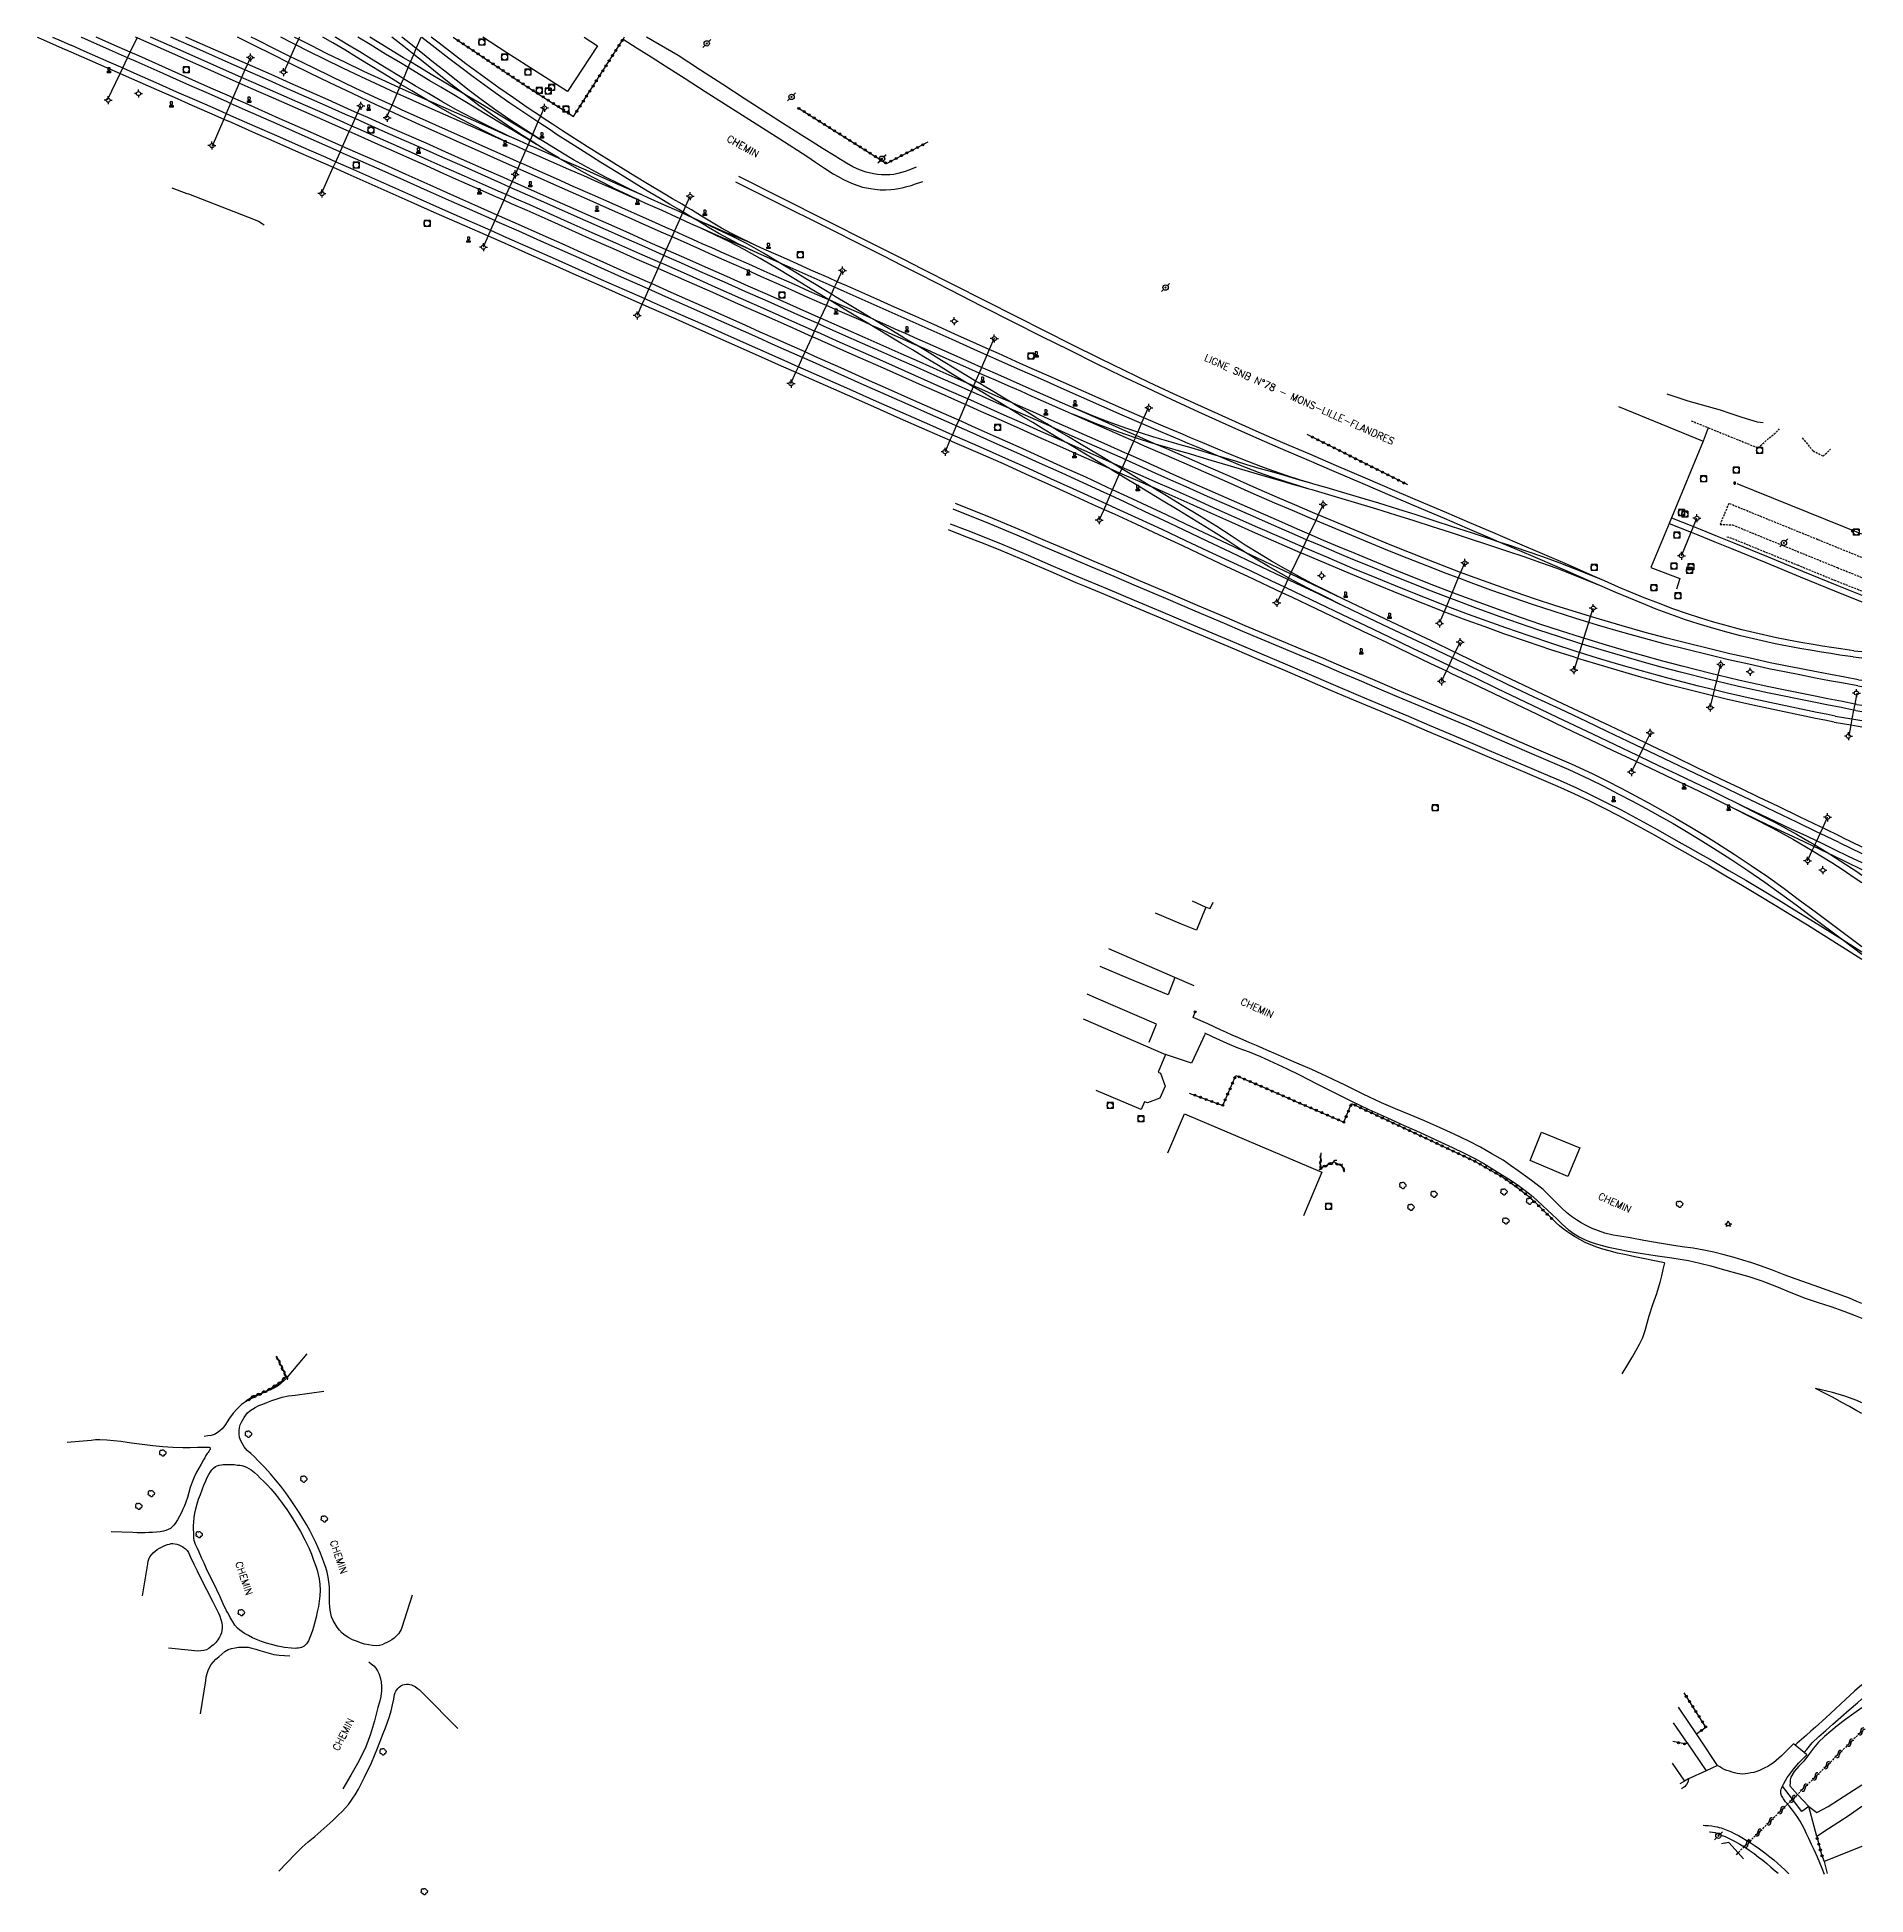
# Model space of a CAD drawing. Header units: millimetres. Extents: x 81015 to 82001, y 144000 to 145000.
# Drawn here: x 81544.8 to 82001, y 144536.5 to 145000 of the extents above; entities that cross this region are included whole.
import ezdxf
from ezdxf.enums import TextEntityAlignment as Align

# ---------------------------------------------------------------- set-up
doc = ezdxf.new("R2010")
doc.units = ezdxf.units.MM
doc.linetypes.add('DASHED', pattern=[0.75, 0.5, -0.25])
doc.layers.get('0').update_dxf_attribs({"linetype": 'CONTINUOUS'})
for name, color, linetype in [('W0004', 5, 'CONTINUOUS'), ('W0006', 2, 'CONTINUOUS'), ('W0008', 7, 'CONTINUOUS'), ('W0014', 7, 'CONTINUOUS'), ('W0017', 7, 'CONTINUOUS'), ('W0071', 7, 'CONTINUOUS'), ('W0101', 7, 'CONTINUOUS'), ('W0104', 1, 'CONTINUOUS'), ('W0112', 1, 'DASHED'), ('W0120', 7, 'CONTINUOUS'), ('W0211', 2, 'CONTINUOUS'), ('W0214', 2, 'CONTINUOUS'), ('W0300', 7, 'CONTINUOUS'), ('W0303', 7, 'CONTINUOUS'), ('W0310', 3, 'CONTINUOUS'), ('W0323', 7, 'CONTINUOUS'), ('W0330', 7, 'CONTINUOUS'), ('W0401', 7, 'CONTINUOUS'), ('W0420', 7, 'CONTINUOUS'), ('W0438', 7, 'CONTINUOUS'), ('W0473', 7, 'CONTINUOUS'), ('W0501', 5, 'DASHED'), ('W0510', 5, 'CONTINUOUS'), ('W0610', 7, 'CONTINUOUS'), ('W0611', 7, 'CONTINUOUS'), ('W0700', 7, 'CONTINUOUS'), ('W0989', 7, 'CONTINUOUS')]:
    doc.layers.add(name, color=color, linetype=linetype)
doc.styles.get("Standard").update_dxf_attribs({"font": 'romans.shx', "width": 0.85})

msp = doc.modelspace()

# ---------------------------------------------------------------- texts
at = {"layer": 'W0989'}
for s, rotation, p in [('CHEMIN', 330.6287, (81720.91, 144972.77)), ('LIGNE SNB N°78 - MONS-LILLE-FLANDRES', 335.8058, (81859.71, 144909.61)), ('CHEMIN', 335.926, (81849.18, 144757.76)), ('CHEMIN', 335.926, (81938.38, 144709.19)), ('CHEMIN', 288.7957, (81620.07, 144620.78)), ('CHEMIN', 288.7957, (81596.46, 144615.45)), ('CHEMIN', 62.9036, (81621.21, 144576.49))]:
    msp.add_text(s, height=1.75, rotation=rotation, dxfattribs=at).set_placement(p, align=Align.MIDDLE_CENTER)

# ---------------------------------------------------------------- blocks, each defined once
blk = doc.blocks.new('T438')
for p, q in [((-0.4, 0.2), (0.4, 0.2)), ((-0.4, -0.2), (-0.4, 0.2)), ((0.15, 1.1), (-0.3, 1.1)), ((-0.3, 1.1), (-0.3, 0.5)), ((-0.3, 0.5), (0.15, 0.5)), ((0.3, 0.65), (0.3, 0.95)), ((0.4, 0.2), (0.4, -0.2))]:
    blk.add_line(p, q)
at = {"flags": 128}
for points in [[(-0.4, -0.2), (0.4, 0.2)], [(0.4, -0.2), (-0.4, -0.2)]]:
    blk.add_lwpolyline(points, dxfattribs=at)
for centre, major_axis, start_param, end_param in [((0.15, 0.95), (0.106, -0.106), 0.785398, 2.356194), ((0.15, 0.65), (0.106, 0.106), 3.926991, 5.497787)]:
    blk.add_ellipse(centre, major_axis=major_axis, ratio=1, start_param=start_param, end_param=end_param)
blk = doc.blocks.new('T401')
for p, q in [((-0.3, 0.3), (0, 0.3)), ((-0.3, -0.25), (-0.3, 0.3)), ((-0.3, 0.15), (0, 0.15)), ((-0.3, 0), (0, 0)), ((0, 0.3), (0, -0.25)), ((-0.3, -0.15), (0, -0.15)), ((-0.3, -0.25), (-0.3, -0.3)), ((-0.3, -0.3), (0, -0.3)), ((0, -0.3), (0, -0.25))]:
    blk.add_line(p, q)
blk = doc.blocks.new('T420')
for p, q in [((0.75, 0.75), (-0.75, 0.75)), ((-0.75, 0.75), (-0.75, -0.75)), ((0.75, 0.75), (0.75, -0.75)), ((0.75, -0.75), (-0.75, -0.75))]:
    blk.add_line(p, q)
blk.add_ellipse((0, 0), major_axis=(-0.53, 0.53), ratio=1, start_param=3.926991, end_param=10.210176)
blk = doc.blocks.new('T610')
for p, q in [((-0.500001, 0), (-1.000002, 0)), ((0, 0.500001), (0, 1.000002)), ((0.500001, 0), (1.000002, 0)), ((0, -0.500001), (0, -1.000002))]:
    blk.add_line(p, q)
blk.add_ellipse((0, 0), major_axis=(-0.353554, 0.353554), ratio=1, start_param=3.926990817, end_param=10.2101761242)
blk = doc.blocks.new('T473')
for p, q in [((-0.166667, 0.166667), (0.166667, -0.166667)), ((-0.166667, -0.166667), (0.166667, 0.166667)), ((0.500001, 0.500001), (1.000002, 1.000002)), ((-1.000002, -1.000002), (-0.500001, -0.500001))]:
    blk.add_line(p, q)
blk.add_ellipse((0, 0), major_axis=(0.471405, 0.471405), ratio=1, start_param=5.4977871438, end_param=11.780972451)
blk = doc.blocks.new('croix')
for p, q in [((-3, 0), (3, 0)), ((0, -3), (0, 3))]:
    blk.add_line(p, q)
blk = doc.blocks.new('T818')
at = {"color": 16, "linetype": 'Continuous', "xscale": 0.0001666666666666667, "yscale": 0.0001666666666666667}
blk.add_blockref('croix', (0, 0), dxfattribs=at)
blk = doc.blocks.new('T303')
for p, q in [((-0.77, 0), (-0.28, 0.21)), ((-0.28, -0.21), (-0.77, 0)), ((-0.28, 0.21), (0, 0.83)), ((0, 0.83), (0.28, 0.21)), ((0.28, 0.21), (0.83, 0)), ((0.83, 0), (0.28, -0.21)), ((-0.49, -0.63), (-0.28, -0.21)), ((0, -0.35), (-0.49, -0.63)), ((0.56, -0.63), (0, -0.35)), ((0.28, -0.21), (0.56, -0.63))]:
    blk.add_line(p, q)
blk = doc.blocks.new('T300')
for p, q in [((-0.8, 0.51), (-0.86, 0.34)), ((-0.86, 0.34), (-0.86, 0.17)), ((-0.86, 0.17), (-0.74, 0.06)), ((-0.69, 0.63), (-0.8, 0.51)), ((-0.8, -0.06), (-0.74, 0.06)), ((-0.74, 0.06), (-0.69, 0.11)), ((-0.57, 0.69), (-0.69, 0.63)), ((-0.46, 0.69), (-0.57, 0.69)), ((-0.29, 0.63), (-0.46, 0.69)), ((-0.29, 0.63), (-0.17, 0.74)), ((-0.23, 0.57), (-0.29, 0.63)), ((-0.17, 0.74), (-0.06, 0.8)), ((-0.06, 0.8), (0.06, 0.8)), ((0.06, 0.8), (0.23, 0.74)), ((0.23, 0.74), (0.34, 0.63)), ((0.34, 0.63), (0.4, 0.51)), ((0.46, 0.46), (0.34, 0.46)), ((0.4, 0.51), (0.4, 0.46)), ((0.57, 0.4), (0.46, 0.46)), ((0.57, 0.4), (0.69, 0.29)), ((0.69, 0.29), (0.74, 0.17)), ((0.74, 0.06), (0.69, -0.17)), ((0.74, 0.17), (0.74, 0.06)), ((-0.8, -0.17), (-0.8, -0.06)), ((-0.8, -0.23), (-0.8, -0.17)), ((-0.74, -0.34), (-0.8, -0.23)), ((-0.69, -0.4), (-0.74, -0.34)), ((-0.51, -0.46), (-0.69, -0.4)), ((-0.4, -0.46), (-0.51, -0.46)), ((-0.4, -0.46), (-0.34, -0.46)), ((-0.34, -0.46), (-0.34, -0.4)), ((-0.34, -0.51), (-0.34, -0.46)), ((-0.29, -0.63), (-0.34, -0.51)), ((-0.17, -0.74), (-0.29, -0.63)), ((-0.06, -0.8), (-0.17, -0.74)), ((0.06, -0.8), (-0.06, -0.8)), ((0.17, -0.74), (0.06, -0.8)), ((0.23, -0.69), (0.17, -0.74)), ((0.29, -0.46), (0.23, -0.46)), ((0.29, -0.63), (0.23, -0.69)), ((0.46, -0.4), (0.29, -0.46)), ((0.34, -0.51), (0.29, -0.63)), ((0.34, -0.51), (0.34, -0.46)), ((0.57, -0.34), (0.46, -0.4)), ((0.63, -0.29), (0.57, -0.34)), ((0.69, -0.17), (0.63, -0.29))]:
    blk.add_line(p, q)
blk = doc.blocks.new('t323o')
at = {"color": 0, "linetype": 'Continuous'}
for radius in [0.25, 0.15]:
    blk.add_circle((0, 0), radius, dxfattribs=at)
blk = doc.blocks.new('t310o')
at = {"color": 0, "linetype": 'Continuous'}
for centre, start, end in [((-0.5, 0.38), 216.8699, 323.1304), ((0.5, -0.37), 36.8699, 143.1303)]:
    blk.add_arc(centre, 0.625, start, end, dxfattribs=at)
blk = doc.blocks.new('t500o')
at = {"color": 0, "linetype": 'Continuous'}
for centre, start, end in [((-0.5, 0.625), 216.8699, 323.1301), ((0.5, -0.125), 36.8699, 143.1301), ((0.5, -0.625), 36.8699, 143.1301), ((-0.5, 0.125), 216.8699, 323.1301)]:
    blk.add_arc(centre, 0.625, start, end, dxfattribs=at)

# ---------------------------------------------------------------- linework, layer by layer
at = {"layer": 'W0004'}
msp.add_lwpolyline([(82000, 144875.96), (81968.9, 144888.58)], dxfattribs=at)
at = {"layer": 'W0006'}
for points in [[(81828.67, 144765.35), (81827.01, 144761.03), (81817.08, 144765.14), (81810, 144768.15)], [(81822.26, 144749.24), (81824.09, 144753.75), (81809.62, 144759.97), (81806.74, 144761.23)], [(81952.98, 144579.4), (81956.42, 144574.35)]]:
    msp.add_lwpolyline(points, dxfattribs=at)
at = {"layer": 'W0008'}
for points in [[(81982.94, 144574.19), (81981.99, 144573.15), (81980.94, 144572.19), (81979.96, 144571.18), (81979.29, 144570.57), (81978.66, 144569.99), (81978.01, 144569.45), (81977.32, 144568.99), (81976.58, 144568.53), (81975.85, 144568.15), (81975.18, 144567.81), (81974.5, 144567.49), (81973.79, 144567.22), (81973.08, 144567.02), (81972.34, 144566.88), (81971.6, 144566.78), (81970.92, 144566.69), (81970.23, 144566.62), (81969.55, 144566.63), (81968.91, 144566.74), (81968.27, 144566.91), (81967.64, 144567.1), (81966.98, 144567.3), (81966.32, 144567.52), (81965.68, 144567.78), (81965.12, 144568.07), (81964.57, 144568.4), (81964.02, 144568.72), (81961.15, 144567.42), (81956.79, 144565.39)], [(81980.18, 144563.59), (81980.53, 144564.24), (81980.95, 144565.01), (81981.4, 144565.72), (81982.02, 144566.62), (81982.68, 144567.49), (81983.38, 144568.34), (81984.31, 144569.39), (81985.29, 144570.4), (81986.27, 144571.41)], [(81986.27, 144571.41), (81985.61, 144571.96), (81983.35, 144573.85), (81982.94, 144574.19)]]:
    msp.add_lwpolyline(points, dxfattribs=at)
at = {"layer": 'W0014'}
for points in [[(81578.43, 144962.44), (81582.17, 144961.02), (81582.58, 144960.87), (81597.3, 144955.14), (81600.02, 144954.07), (81601.46, 144953.19)], [(81956.79, 144565.39), (81956.7, 144564.72), (81956.29, 144563.97), (81955.75, 144563.39), (81955.06, 144562.96)], [(81956.79, 144565.39), (81955.76, 144564.83)], [(81988.92, 144545.87), (81988.2, 144547.5), (81987.49, 144549.03), (81986.76, 144550.57), (81986.23, 144551.7), (81985.7, 144552.84), (81985.13, 144553.96), (81984.62, 144554.85), (81984.07, 144555.73), (81983.49, 144556.58), (81982.97, 144557.28), (81982.43, 144557.97), (81981.88, 144558.64), (81981.48, 144559.1), (81981.44, 144559.15), (81981, 144559.64), (81980.6, 144560.17), (81980.43, 144560.45), (81980.26, 144560.73), (81980.11, 144561.03), (81979.99, 144561.28), (81979.88, 144561.54), (81979.8, 144561.79), (81979.79, 144562.02), (81979.79, 144562.25), (81979.78, 144562.54), (81979.88, 144562.84), (81980.02, 144563.21), (81980.18, 144563.59)], [(81986.76, 144558.48), (81985.08, 144557.27), (81982.99, 144560.05), (81982.75, 144560.35), (81980.18, 144563.59)], [(81988.76, 144550.99), (81986.76, 144558.48)], [(81960.42, 144553.83), (81960.89, 144553.81), (81961.72, 144553.75), (81962.55, 144553.66), (81963.38, 144553.52), (81963.9, 144553.42), (81964.43, 144553.3), (81964.94, 144553.16), (81965.77, 144552.88), (81966.58, 144552.54), (81967.38, 144552.17), (81968.3, 144551.73), (81969.21, 144551.26), (81970.11, 144550.76), (81971.13, 144550.15), (81971.89, 144549.67), (81972.13, 144549.52), (81973.12, 144548.86), (81974.46, 144547.94), (81975.78, 144546.97), (81977.07, 144545.97), (81978.02, 144545.18), (81978.97, 144544.37), (81979.89, 144543.54), (81980.8, 144542.69), (81981.69, 144541.83), (81981.81, 144541.7)], [(81962, 144552.23), (81962.18, 144552.22), (81962.79, 144552.13), (81963.4, 144552), (81964, 144551.8), (81964.6, 144551.56), (81965.19, 144551.31), (81965.89, 144551.02), (81966.58, 144550.72), (81967.27, 144550.4), (81968.44, 144549.78), (81969.59, 144549.11), (81970.65, 144548.45), (81970.72, 144548.41), (81971.92, 144547.61), (81973.11, 144546.78), (81974.27, 144545.91), (81975.3, 144545.1), (81976.32, 144544.26), (81977.32, 144543.41), (81978.41, 144542.47), (81979.13, 144541.84)], [(81990.72, 144541.51), (81990.13, 144543.08), (81988.92, 144545.87)]]:
    msp.add_lwpolyline(points, dxfattribs=at)
at = {"layer": 'W0017'}
for points in [[(81961.71, 144902.54), (81960.39, 144899.22)], [(81836.34, 144782.93), (81837.48, 144782.57), (81838.21, 144784.19)], [(81833.43, 144763.28), (81828.67, 144765.35), (81813.51, 144771.95), (81812.2, 144772.49)], [(81836.89, 144753.78), (81833.23, 144755.37)], [(81836.12, 144751.14), (81832.83, 144743.95), (81826.33, 144746.16)], [(81964.02, 144568.72), (81959.61, 144575.41), (81958.79, 144576.62), (81954.61, 144582.77), (81954.24, 144583.32)], [(81955.81, 144574.12), (81956.42, 144574.35), (81956.46, 144574.36), (81961.15, 144567.42)], [(81986.76, 144558.48), (81988.79, 144557.02), (81991.65, 144558.55), (81996.75, 144561.81), (82000, 144563.94)], [(82000, 144558.5), (81996.85, 144556.28), (81991.69, 144552.98), (81988.76, 144550.99)]]:
    msp.add_lwpolyline(points, dxfattribs=at)
at = {"layer": 'W0071'}
for points in [[(81691.31, 145000), (81690.99, 144999.48), (81694.49, 144997.27), (81698, 144995.06), (81701.51, 144992.84), (81706.49, 144989.67), (81711.48, 144986.48), (81716.46, 144983.29), (81723.26, 144978.96), (81730.07, 144974.64), (81736.88, 144970.32), (81739.04, 144968.81), (81741.21, 144967.31), (81743.43, 144965.91), (81744.69, 144965.2), (81745.97, 144964.52), (81747.27, 144963.9), (81748.4, 144963.41), (81749.55, 144962.97), (81750.71, 144962.61), (81751.72, 144962.38), (81752.74, 144962.2), (81753.77, 144962.06), (81755.1, 144961.94), (81756.45, 144961.89), (81757.78, 144961.95), (81758.74, 144962.07), (81759.69, 144962.24), (81760.64, 144962.44), (81761.75, 144962.7), (81762.86, 144963.01), (81763.94, 144963.37), (81765.78, 144964)], [(81704.78, 144995.39), (81696.88, 145000)], [(81764.13, 144967.53), (81762.3, 144966.85), (81761.4, 144966.51), (81760.49, 144966.2), (81759.56, 144965.95), (81758.56, 144965.77), (81757.54, 144965.67), (81756.53, 144965.62), (81755.5, 144965.64), (81754.46, 144965.73), (81753.44, 144965.88), (81751.68, 144966.31), (81749.95, 144966.93), (81748.28, 144967.67), (81746.71, 144968.52), (81745.2, 144969.49), (81743.69, 144970.47), (81740.95, 144972.15), (81738.21, 144973.85), (81735.48, 144975.55), (81730.79, 144978.53), (81726.13, 144981.55), (81721.47, 144984.56), (81715.9, 144988.17), (81710.34, 144991.77), (81704.78, 144995.39)], [(81836.07, 144751.54), (81837.91, 144750.68), (81839.76, 144749.82), (81841.61, 144748.98), (81844.39, 144747.85), (81847.19, 144746.78), (81849.97, 144745.65), (81853.24, 144744.17), (81856.47, 144742.62), (81859.7, 144741.04), (81864.03, 144738.87), (81868.35, 144736.66), (81872.7, 144734.51), (81877.07, 144732.46), (81881.48, 144730.47), (81885.88, 144728.47), (81888.92, 144727.07), (81891.96, 144725.66), (81894.99, 144724.24), (81897.9, 144722.91), (81900.81, 144721.56), (81903.66, 144720.11), (81905.7, 144718.94), (81907.71, 144717.72), (81909.71, 144716.47), (81911.87, 144715.12), (81914, 144713.73), (81916.06, 144712.24), (81917.52, 144711.03), (81918.94, 144709.77), (81920.34, 144708.48), (81921.56, 144707.34), (81922.76, 144706.19), (81923.99, 144705.06), (81925.35, 144703.77), (81926.74, 144702.51), (81928.23, 144701.39), (81929.5, 144700.65), (81930.84, 144700), (81932.21, 144699.43), (81933.72, 144698.92), (81935.27, 144698.49), (81936.83, 144698.1), (81939.28, 144697.54), (81941.76, 144697.08), (81944.24, 144696.64), (81948.42, 144696.01), (81952.61, 144695.45), (81956.77, 144694.73), (81959.58, 144694.09), (81962.38, 144693.38), (81965.16, 144692.62), (81968.49, 144691.7), (81971.8, 144690.72), (81975.08, 144689.65), (81978.7, 144688.28), (81982.29, 144686.8), (81985.9, 144685.39), (81989.1, 144684.3), (81992.31, 144683.26), (81995.5, 144682.15), (81998.32, 144681.05), (82000, 144680.35)], [(81910.55, 144719.76), (81907.71, 144721.38), (81904.88, 144723), (81902.01, 144724.54), (81898.35, 144726.31), (81894.63, 144727.96), (81890.9, 144729.58), (81887.32, 144731.1), (81883.72, 144732.59), (81880.15, 144734.13), (81875.61, 144736.28), (81871.12, 144738.53), (81866.59, 144740.7), (81862.83, 144742.38), (81859.05, 144744), (81855.27, 144745.63), (81853.74, 144746.3), (81852.2, 144746.98), (81850.67, 144747.65), (81849.02, 144748.37), (81847.37, 144749.09), (81845.72, 144749.81), (81844.33, 144750.41), (81842.94, 144751.01), (81841.55, 144751.62), (81839.99, 144752.33), (81838.44, 144753.05), (81836.89, 144753.78)], [(82000, 144683.99), (81998.79, 144684.51), (81996.91, 144685.32), (81992.56, 144686.94), (81988.09, 144688.54), (81983.62, 144690.07), (81980.65, 144691.2), (81977.69, 144692.35), (81974.7, 144693.43), (81972.53, 144694.16), (81970.34, 144694.86), (81968.14, 144695.51), (81965.64, 144696.18), (81963.12, 144696.8), (81960.59, 144697.34), (81957.9, 144697.8), (81955.19, 144698.17), (81952.49, 144698.57), (81949.07, 144699.15), (81945.65, 144699.78), (81942.24, 144700.41), (81940.12, 144700.75), (81938, 144701.1), (81935.93, 144701.59), (81934.33, 144702.13), (81932.77, 144702.76), (81931.25, 144703.48), (81930, 144704.16), (81928.79, 144704.9), (81927.62, 144705.71), (81926.37, 144706.73), (81925.18, 144707.84), (81924.01, 144708.96), (81922.84, 144710.14), (81921.69, 144711.33), (81920.49, 144712.47), (81919.06, 144713.62), (81917.59, 144714.7), (81916.1, 144715.77), (81914.26, 144717.11), (81912.4, 144718.43), (81910.55, 144719.76)], [(81612.12, 144671.44), (81607.62, 144666.1), (81607.05, 144665.42), (81606.43, 144664.77), (81605.74, 144664.14), (81605.01, 144663.55), (81604.22, 144663.03), (81603.59, 144662.71), (81602.92, 144662.44), (81602.26, 144662.17), (81601.19, 144661.69), (81600.13, 144661.2), (81599.09, 144660.69), (81597.95, 144660.11), (81596.82, 144659.5), (81595.79, 144658.79), (81594.72, 144657.78), (81593.76, 144656.64), (81592.86, 144655.45), (81592.26, 144654.52), (81591.69, 144653.57), (81591.01, 144652.73), (81590.42, 144652.21), (81589.77, 144651.74), (81589.08, 144651.37), (81588.27, 144651.12), (81587.4, 144650.97), (81586.54, 144650.83)], [(81638.42, 144611.27), (81635.78, 144603.16), (81635.62, 144602.69), (81635.43, 144602.24), (81635.01, 144601.62), (81634.49, 144601.06), (81633.92, 144600.55), (81633.35, 144600.14), (81632.73, 144599.77), (81632.1, 144599.44), (81631.51, 144599.15), (81630.9, 144598.89), (81630.28, 144598.7), (81629.39, 144598.62), (81628.47, 144598.68), (81627.56, 144598.82), (81626.52, 144599.05), (81625.51, 144599.37), (81624.52, 144599.75), (81623.53, 144600.14), (81622.56, 144600.59), (81621.67, 144601.14), (81620.95, 144601.78), (81620.3, 144602.51), (81619.71, 144603.29), (81619.17, 144604.08), (81618.68, 144604.92), (81618.3, 144605.8), (81618.07, 144606.65), (81617.92, 144607.53), (81617.82, 144608.41), (81617.77, 144609.28), (81617.76, 144610.15), (81617.76, 144611.02), (81617.77, 144611.8), (81617.78, 144612.58), (81617.76, 144613.35), (81617.64, 144614.56), (81617.45, 144615.77), (81617.19, 144616.97), (81616.85, 144618.12), (81616.46, 144619.25), (81616.03, 144620.38), (81615.51, 144621.73), (81614.96, 144623.07), (81614.37, 144624.39), (81613.64, 144625.91), (81612.85, 144627.42), (81612.03, 144628.9), (81611.12, 144630.41), (81610.17, 144631.9), (81609.2, 144633.37), (81608.03, 144635.09), (81606.84, 144636.79), (81605.59, 144638.44), (81604.32, 144640.02), (81603.01, 144641.56), (81601.65, 144643.07), (81600.79, 144643.97), (81599.91, 144644.86), (81599.03, 144645.75), (81598.15, 144646.56), (81597.26, 144647.37), (81596.5, 144648.27), (81596.03, 144649), (81595.63, 144649.77), (81595.35, 144650.57), (81595.21, 144651.4), (81595.2, 144652.26), (81595.32, 144653.1), (81595.52, 144653.75), (81595.8, 144654.38), (81596.12, 144654.99), (81596.48, 144655.6), (81596.89, 144656.19), (81597.35, 144656.73), (81597.93, 144657.23), (81598.57, 144657.66), (81599.23, 144658.06), (81600.17, 144658.53), (81601.15, 144658.92), (81602.14, 144659.3), (81603.41, 144659.8), (81604.69, 144660.26), (81605.99, 144660.65), (81607.58, 144660.97), (81609.19, 144661.19), (81616.35, 144662.14)], [(81552.33, 144649.38), (81558.32, 144649.95), (81559.38, 144650.05), (81560.45, 144650.11), (81562.2, 144650.04), (81563.96, 144649.85), (81565.71, 144649.63), (81568.36, 144649.29), (81571.01, 144648.91), (81573.66, 144648.58), (81576.17, 144648.36), (81578.68, 144648.19), (81581.19, 144648.1), (81583.01, 144648.1), (81584.83, 144648.15), (81586.64, 144648.2), (81586.91, 144648.21), (81587.18, 144648.21), (81587.44, 144648.2), (81587.6, 144648.18), (81587.75, 144648.16), (81587.89, 144648.1), (81587.95, 144648.06), (81588, 144648.01), (81588.04, 144647.95), (81588.05, 144647.86), (81588.04, 144647.76), (81588.01, 144647.66), (81587.97, 144647.57), (81587.91, 144647.48), (81587.86, 144647.4), (81587.67, 144647.13), (81587.48, 144646.88), (81587.29, 144646.62), (81586.96, 144646.09), (81586.65, 144645.54), (81586.35, 144644.99)], [(81586.35, 144644.99), (81585.76, 144643.97), (81585.17, 144642.95), (81584.62, 144641.91), (81584.05, 144640.67), (81583.53, 144639.41), (81583.05, 144638.13), (81582.66, 144636.9), (81582.31, 144635.65), (81581.91, 144634.42), (81581.57, 144633.56), (81581.2, 144632.72), (81580.81, 144631.88), (81580.35, 144630.94), (81579.87, 144630.01), (81579.29, 144629.15), (81578.91, 144628.69), (81578.52, 144628.26), (81578.07, 144627.88), (81577.55, 144627.59), (81576.98, 144627.36), (81576.4, 144627.18), (81575.5, 144627.02), (81574.58, 144626.96), (81573.65, 144626.92), (81572.73, 144626.86), (81571.81, 144626.82), (81570.9, 144626.79), (81569.79, 144626.8), (81568.69, 144626.84), (81563.31, 144627.02)], [(81609.23, 144597.93), (81608.25, 144597.99), (81606.57, 144598.22), (81604.91, 144598.52), (81603.27, 144598.92), (81602.02, 144599.28), (81600.79, 144599.69), (81599.58, 144600.17), (81598.55, 144600.63), (81597.54, 144601.15), (81596.56, 144601.72), (81595.96, 144602.11), (81595.38, 144602.51), (81594.84, 144602.97), (81594.14, 144603.8), (81593.56, 144604.74), (81593.01, 144605.7), (81592.7, 144606.26), (81592.4, 144606.81), (81592.1, 144607.37), (81591.28, 144609.11), (81590.46, 144610.86), (81589.64, 144612.6), (81588.8, 144614.34), (81587.95, 144616.08), (81587.11, 144617.82), (81586.48, 144619.19), (81585.86, 144620.56), (81585.26, 144621.94), (81584.8, 144622.92), (81584.36, 144623.9), (81584.05, 144624.92), (81583.96, 144625.54), (81583.93, 144626.18), (81583.9, 144626.81), (81583.88, 144627.71), (81583.88, 144628.6), (81583.91, 144629.5), (81584.02, 144630.6), (81584.2, 144631.7), (81584.42, 144632.8), (81584.74, 144634.01), (81585.13, 144635.21), (81585.55, 144636.4), (81585.98, 144637.55), (81586.44, 144638.69), (81586.94, 144639.81), (81587.29, 144640.58), (81587.65, 144641.34), (81588.09, 144642.04), (81588.45, 144642.52), (81588.85, 144642.97), (81589.31, 144643.33), (81589.78, 144643.53), (81590.28, 144643.67), (81590.8, 144643.76), (81591.26, 144643.82), (81591.72, 144643.84), (81592.19, 144643.86), (81593.08, 144643.86), (81593.97, 144643.81), (81594.86, 144643.72), (81595.39, 144643.65), (81595.92, 144643.58), (81596.44, 144643.45), (81597.07, 144643.19), (81597.68, 144642.85), (81598.26, 144642.48), (81599.04, 144641.87), (81599.77, 144641.18), (81600.48, 144640.48), (81601.39, 144639.59), (81602.28, 144638.68), (81603.14, 144637.74), (81604.1, 144636.61), (81605.04, 144635.44), (81605.94, 144634.24), (81607.12, 144632.6), (81608.24, 144630.92), (81609.31, 144629.21), (81610.52, 144627.16), (81611.64, 144625.05), (81612.66, 144622.9), (81613.25, 144621.45), (81613.8, 144619.98), (81614.35, 144618.51)], [(81571.15, 144611.08), (81572.41, 144619.1), (81572.51, 144619.7), (81572.68, 144620.26), (81572.96, 144620.82), (81573.33, 144621.34), (81573.75, 144621.81), (81574.25, 144622.25), (81574.81, 144622.63), (81575.39, 144622.98), (81576.03, 144623.33), (81576.69, 144623.65), (81577.38, 144623.89), (81577.82, 144624.01), (81578.27, 144624.1), (81578.72, 144624.12), (81579.22, 144624.07), (81579.71, 144623.94), (81580.19, 144623.77), (81580.68, 144623.56), (81581.15, 144623.3), (81581.6, 144623), (81581.84, 144622.8), (81582.06, 144622.58), (81582.27, 144622.36), (81582.61, 144621.85), (81582.87, 144621.29), (81583.13, 144620.74), (81583.96, 144619.01), (81584.79, 144617.29), (81585.63, 144615.56), (81587.1, 144612.63), (81588.6, 144609.71), (81590.09, 144606.78), (81590.39, 144605.97), (81590.7, 144605.15), (81590.9, 144604.32), (81590.98, 144603.68), (81591.01, 144603.04), (81590.95, 144602.41), (81590.81, 144601.83), (81590.59, 144601.27), (81590.32, 144600.73), (81589.89, 144600.06), (81589.38, 144599.45), (81588.81, 144598.88), (81588.28, 144598.4), (81587.7, 144597.96), (81587.09, 144597.62), (81586.4, 144597.43), (81585.66, 144597.34), (81584.92, 144597.3), (81584.14, 144597.33), (81583.35, 144597.41), (81577.58, 144598.02)], [(81614.35, 144618.51), (81614.65, 144617.45), (81614.95, 144616.39), (81615.18, 144615.33), (81615.36, 144613.91), (81615.42, 144612.48), (81615.38, 144611.05), (81615.23, 144609.71), (81614.99, 144608.38), (81614.71, 144607.05), (81614.42, 144605.79), (81614.1, 144604.54), (81613.75, 144603.3), (81613.49, 144602.4), (81613.23, 144601.5), (81612.88, 144600.65), (81612.5, 144599.85), (81612.05, 144599.09), (81611.45, 144598.51), (81611.13, 144598.34), (81610.78, 144598.2), (81610.43, 144598.09), (81610.04, 144598.02), (81609.63, 144597.98), (81609.23, 144597.93)], [(81585.63, 144581.67), (81586.89, 144589.9), (81587.03, 144590.81), (81587.25, 144591.7), (81587.52, 144592.47), (81587.84, 144593.22), (81588.24, 144593.92), (81588.8, 144594.62), (81589.45, 144595.27), (81590.13, 144595.88), (81590.87, 144596.54), (81591.65, 144597.16), (81592.49, 144597.65), (81593.32, 144597.95), (81594.2, 144598.14), (81595.09, 144598.25), (81595.87, 144598.31), (81596.66, 144598.3), (81597.45, 144598.24), (81598.42, 144598.03), (81599.39, 144597.73), (81600.35, 144597.43), (81601.52, 144597.08), (81602.7, 144596.74), (81603.88, 144596.46), (81605.2, 144596.29), (81606.54, 144596.2), (81607.87, 144596.1)], [(81627.57, 144594.62), (81628.18, 144594.13), (81628.79, 144593.63), (81629.32, 144593.07), (81629.78, 144592.34), (81630.14, 144591.53), (81630.41, 144590.7), (81630.65, 144589.61), (81630.76, 144588.49), (81630.77, 144587.37), (81630.59, 144585.96), (81630.23, 144584.57), (81629.85, 144583.19), (81628.98, 144579.87), (81627.98, 144576.58), (81626.79, 144573.38), (81625.06, 144569.82), (81623.07, 144566.36), (81621.08, 144562.9)], [(81605.11, 144542.4), (81609.17, 144546.59), (81610.04, 144547.49), (81610.93, 144548.37), (81612.47, 144549.72), (81614.07, 144551.01), (81615.64, 144552.32), (81617.13, 144553.66), (81618.6, 144555.02), (81620.03, 144556.42), (81620.9, 144557.27), (81621.74, 144558.14), (81622.53, 144559.05), (81623.1, 144559.82), (81623.63, 144560.62), (81624.14, 144561.43), (81624.99, 144562.86), (81625.77, 144564.32), (81626.53, 144565.8), (81628.21, 144569.39), (81629.71, 144573.05), (81631.15, 144576.75), (81631.7, 144578.14), (81632.24, 144579.53), (81632.73, 144580.93), (81633.15, 144582.38), (81633.52, 144583.84), (81633.84, 144585.3), (81633.93, 144585.87), (81634, 144586.44), (81634.16, 144586.97), (81634.34, 144587.32), (81634.56, 144587.66), (81634.81, 144587.96), (81635.17, 144588.31), (81635.59, 144588.6), (81636.03, 144588.83), (81636.49, 144588.97), (81636.99, 144589.04), (81637.47, 144589.03), (81637.84, 144588.96), (81638.21, 144588.85), (81638.57, 144588.71), (81639.12, 144588.42), (81639.64, 144588.07), (81640.14, 144587.69), (81640.65, 144587.23), (81641.14, 144586.74), (81649.79, 144578.01)], [(82000, 144588.89), (81998.2, 144587.26), (81995.94, 144585.2), (81993.46, 144582.9), (81990.99, 144580.6), (81988.49, 144578.33), (81987.32, 144577.29), (81986.13, 144576.25), (81984.94, 144575.22), (81984.41, 144574.77), (81983.88, 144574.31), (81983.35, 144573.85)], [(81985.61, 144571.96), (81986.28, 144572.77), (81986.94, 144573.57), (81987.63, 144574.36), (81989.26, 144575.98), (81991, 144577.51), (81992.74, 144579.03), (81994.79, 144580.83), (81996.85, 144582.62), (81998.91, 144584.41), (82000, 144585.39)]]:
    msp.add_lwpolyline(points, dxfattribs=at)
at = {"layer": 'W0101'}
msp.add_lwpolyline([(82000, 144548.56), (81990.62, 144544.83), (81991.38, 144541.78)], dxfattribs=at)
at = {"layer": 'W0104'}
for points in [[(81677.11, 144986.41), (81662.01, 144996.1), (81655.98, 145000)], [(81681.32, 145000), (81684.59, 144997.86), (81677.11, 144986.41)], [(81939.3, 144907.82), (81960.39, 144899.22), (81960.47, 144899.19), (81952.53, 144880.07), (81951.95, 144878.66), (81947.39, 144867.68), (81954.61, 144864.95), (81953.74, 144862.27)], [(81833, 144784.46), (81836.34, 144782.93), (81834, 144777.2)], [(81834, 144777.2), (81830.26, 144778.68), (81823.8, 144781.45)], [(81805.75, 144755.02), (81826.33, 144746.16), (81824.47, 144741.71), (81825.09, 144741.5), (81826.2, 144738.28), (81824.92, 144735.26), (81821.82, 144734.08), (81821.11, 144734.38), (81820.26, 144732.45), (81809.04, 144737.18)], [(81826.92, 144721.61), (81831.03, 144731.37), (81865.28, 144716.8), (81860.75, 144705.91)], [(81952.66, 144569.36), (81955.76, 144564.83), (81954.59, 144564.21)]]:
    msp.add_lwpolyline(points, dxfattribs=at)
msp.add_lwpolyline([(81926.66, 144715.72), (81917.27, 144719.7), (81920.14, 144726.81), (81929.68, 144722.85)], close=True, dxfattribs=at)
at = {"layer": 'W0112'}
for points in [[(81957.45, 144904.27), (81961.71, 144902.54), (81974.11, 144897.51), (81979.49, 144902.23)], [(81985.12, 144899.99), (81987.85, 144896.8), (81990.33, 144895.46), (81992.19, 144897.18)], [(82000, 144870.14), (81989.04, 144874.6), (81966.81, 144883.64), (81964.64, 144878.41), (81967.74, 144878.32), (81976.21, 144874.83), (81993.9, 144867.64)], [(81993.51, 144864.32), (81984.2, 144868.14), (81967.55, 144874.92), (81966.16, 144875.33)], [(81993.9, 144867.64), (82000, 144865.18)], [(82000, 144861.77), (81993.51, 144864.32)]]:
    msp.add_lwpolyline(points, dxfattribs=at)
at = {"layer": 'W0120'}
for points in [[(81986.76, 144558.48), (81983.97, 144561.54), (81982.02, 144563.67)], [(81966.83, 144549.5), (81969.14, 144546.98), (81970.53, 144545.45)]]:
    msp.add_lwpolyline(points, dxfattribs=at)
at = {"layer": 'W0211'}
msp.add_lwpolyline([(82000, 144659.27), (81998.74, 144659.79), (81995.75, 144660.86), (81992.72, 144661.78), (81991.31, 144662.15), (81989.89, 144662.49), (81988.47, 144662.83)], dxfattribs=at)
at = {"layer": 'W0214'}
for points in [[(81951.36, 144910.98), (81955.09, 144909.75), (81956.61, 144909.25), (81964.71, 144906.99), (81967.04, 144906.2), (81970.09, 144905.17), (81973.89, 144904.05), (81975.36, 144903.87)], [(82000, 144656.54), (81998.73, 144657.24), (81996.9, 144658.31), (81995.06, 144659.35), (81992.87, 144660.53), (81990.67, 144661.68), (81988.47, 144662.83)]]:
    msp.add_lwpolyline(points, dxfattribs=at)
at = {"layer": 'W0310'}
for points in [[(81870.8, 144717.08), (81870.56, 144718.13), (81868.34, 144719.33), (81864.89, 144717.73), (81865.15, 144721.62)], [(81604.57, 144670.91), (81606.92, 144665.8), (81605.51, 144664.28), (81602.64, 144662.51), (81600.71, 144661.58), (81598.88, 144660.87), (81596.9, 144659.62)]]:
    msp.add_lwpolyline(points, dxfattribs=at)
at = {"layer": 'W0323'}
for points in [[(81648.63, 145000), (81666.6, 144987.95), (81678.66, 144980.23)], [(81678.66, 144980.23), (81690.99, 144999.48)], [(81734.48, 144982.47), (81756.7, 144968.51), (81767.14, 144973.84)], [(81886.73, 144888.28), (81870.32, 144896.52), (81861.65, 144900.86)], [(81833.23, 144755.37), (81833.75, 144757.01)], [(81832.24, 144736.52), (81840.59, 144733.39), (81843.84, 144740.92), (81850.9, 144737.91), (81860.16, 144733.86), (81870.83, 144729.26), (81872.71, 144733.9), (81882.17, 144729.48), (81893, 144724.45), (81896.5, 144722.78), (81903.48, 144719.51), (81903.63, 144719.44), (81903.73, 144719.39), (81910.71, 144715.37), (81913.98, 144713.09), (81917.17, 144710.55), (81922.89, 144704.96)], [(81958.79, 144576.62), (81961.12, 144578.3), (81955.67, 144586.86)], [(81955.81, 144574.12), (81952.83, 144574.75)], [(81988.76, 144550.99), (81989.95, 144546.56), (81990.62, 144544.83)]]:
    msp.add_lwpolyline(points, dxfattribs=at)
at = {"layer": 'W0330'}
for points in [[(81950.79, 144694.16), (81948.32, 144694.66), (81945.85, 144695.15), (81943.38, 144695.67), (81941.23, 144696.13), (81939.09, 144696.6), (81936.96, 144697.14), (81935.41, 144697.6), (81933.87, 144698.09), (81932.37, 144698.67), (81931, 144699.28), (81929.65, 144699.96), (81928.35, 144700.71), (81927.38, 144701.33), (81926.43, 144701.98), (81925.51, 144702.66), (81924.62, 144703.41), (81923.76, 144704.18), (81922.89, 144704.96)], [(81950.79, 144694.16), (81950.4, 144692.53), (81950.02, 144690.91), (81949.6, 144689.29), (81948.76, 144686.46), (81947.82, 144683.65), (81946.9, 144680.85), (81946.39, 144679.04), (81945.88, 144677.24), (81945.26, 144675.48), (81944.46, 144673.78), (81943.54, 144672.12), (81942.88, 144671)], [(81942.85, 144670.94), (81942.59, 144670.49), (81941.34, 144668.39), (81940.14, 144666.5)], [(81942.88, 144671), (81942.85, 144670.94)]]:
    msp.add_lwpolyline(points, dxfattribs=at)
at = {"layer": 'W0501'}
msp.add_lwpolyline([(82000, 144577.29), (81984.54, 144562.1), (81983.97, 144561.54), (81982.75, 144560.35), (81981.48, 144559.1), (81971.89, 144549.67), (81970.65, 144548.45), (81969.14, 144546.98), (81969, 144546.83), (81968.56, 144546.4)], dxfattribs=at)
at = {"layer": 'W0510'}
for points in [[(82000, 144583.12), (81998, 144581.69), (81995.92, 144580.2), (81993.89, 144578.65), (81992.28, 144577.35), (81990.7, 144576.02), (81989.23, 144574.59), (81987.93, 144573.05), (81986.73, 144571.43), (81985.52, 144569.81), (81984.33, 144568.54), (81983.13, 144567.28), (81982.32, 144565.85), (81982.17, 144565.14), (81982.1, 144564.41), (81982.02, 144563.67)], [(81966.83, 144549.5), (81965.98, 144549.35), (81965.84, 144549.33), (81965.01, 144549.18)]]:
    msp.add_lwpolyline(points, dxfattribs=at)
at = {"layer": 'W0611'}
for points in [[(81562.42, 144984.38), (81565.53, 144990.94), (81566.19, 144992.32), (81567.39, 144994.86), (81568.04, 144996.24), (81569.75, 144999.83), (81569.82, 145000)], [(81610.26, 145000), (81610.03, 144999.48), (81609.4, 144998.08), (81608.07, 144995.1), (81607.45, 144993.7), (81606.39, 144991.33)], [(81632.02, 144979.85), (81632.76, 144981.59), (81633.37, 144983), (81634.63, 144985.96), (81635.23, 144987.37), (81635.6, 144988.22), (81636.21, 144989.64), (81637.38, 144992.39), (81637.99, 144993.82), (81638.79, 144995.69), (81639.42, 144997.15), (81640.63, 145000)], [(81598.04, 144995), (81597.28, 144993.24), (81596.67, 144991.84), (81595.85, 144989.93), (81595.24, 144988.52), (81593.66, 144984.87), (81593.06, 144983.47), (81591.98, 144980.96), (81591.37, 144979.56), (81588.47, 144972.84)], [(81615.8, 144961), (81618.71, 144967.52), (81619.33, 144968.92), (81620.42, 144971.34), (81621.04, 144972.74), (81622.69, 144976.42), (81623.31, 144977.82), (81624.13, 144979.67), (81624.76, 144981.06), (81625.61, 144982.96)], [(81671.33, 144982.41), (81670.39, 144980.25), (81669.77, 144978.83), (81668.41, 144975.69), (81668.37, 144975.61), (81667.79, 144974.27), (81667.76, 144974.19), (81667.3, 144973.15), (81666.69, 144971.75), (81665.34, 144968.64), (81664.73, 144967.24), (81664.09, 144965.76), (81663.31, 144963.99), (81662.7, 144962.59), (81661.87, 144960.7), (81661.25, 144959.3), (81659.63, 144955.61), (81659.02, 144954.21), (81657.96, 144951.81), (81657.35, 144950.41), (81656.1, 144947.56)], [(81694.56, 144930.62), (81695.78, 144933.36), (81696.4, 144934.76), (81697.44, 144937.11), (81698.06, 144938.51), (81699.72, 144942.27), (81700.34, 144943.67), (81701.17, 144945.54), (81701.79, 144946.94), (81703.22, 144950.17), (81703.84, 144951.57), (81705.22, 144954.68), (81705.84, 144956.08), (81705.96, 144956.36), (81706.59, 144957.77), (81707.71, 144960.3)], [(81732.84, 144913.61), (81734.1, 144916.38), (81734.73, 144917.77), (81735.77, 144920.05), (81736.41, 144921.44), (81738.15, 144925.25), (81738.79, 144926.65), (81739.63, 144928.51), (81740.27, 144929.9), (81741.71, 144933.06), (81742.35, 144934.46), (81742.99, 144935.86), (81743.78, 144937.58), (81744.41, 144938.98), (81745.73, 144941.85)], [(81783.57, 144924.86), (81782.35, 144922.05), (81781.75, 144920.64), (81780.42, 144917.59), (81779.82, 144916.19), (81778.95, 144914.18), (81778.42, 144912.97), (81778.34, 144912.76), (81777.82, 144911.57), (81777.02, 144909.72), (81776.41, 144908.31), (81774.72, 144904.4), (81774.11, 144903), (81773.16, 144900.8), (81772.55, 144899.4), (81771.32, 144896.55)], [(81809.79, 144879.48), (81810.97, 144882.16), (81811.58, 144883.57), (81812.5, 144885.68), (81813.12, 144887.08), (81814.79, 144890.9), (81814.93, 144891.23), (81815.4, 144892.31), (81815.54, 144892.63), (81816.38, 144894.54), (81816.99, 144895.95), (81818.4, 144899.16), (81818.79, 144900.05), (81819.01, 144900.57), (81819.4, 144901.46), (81820.33, 144903.58), (81820.94, 144904.98), (81822.07, 144907.55)], [(81865.65, 144883.42), (81864.43, 144880.82), (81863.77, 144879.43), (81862.15, 144875.98), (81861.49, 144874.6), (81860.62, 144872.74), (81859.97, 144871.36), (81857.67, 144866.47), (81857.49, 144866.08), (81857.01, 144865.08), (81856.83, 144864.7), (81855.96, 144862.84), (81855.31, 144861.46), (81854.09, 144858.87)], [(81954.99, 144870.61), (81957.43, 144876.46), (81958.01, 144877.87), (81958.88, 144879.94)], [(81900.94, 144868.9), (81899.92, 144866.46), (81899.32, 144865.05), (81897.8, 144861.45), (81897.21, 144860.04), (81896.37, 144858.05), (81895.78, 144856.64), (81894.64, 144853.92)], [(81928.24, 144842.05), (81929.14, 144845), (81929.59, 144846.46), (81930.23, 144848.56), (81930.67, 144850.02), (81931.88, 144853.98), (81932.32, 144855.44), (81932.97, 144857.56)], [(81895.12, 144839.26), (81896.37, 144841.86), (81897.03, 144843.24), (81897.94, 144845.11), (81898.6, 144846.49), (81899.83, 144849.04)], [(81964.79, 144843.51), (81964.11, 144840.78), (81963.74, 144839.3), (81963.21, 144837.13), (81962.84, 144835.64), (81962.13, 144832.77)], [(81998.74, 144836.29), (81998.24, 144833.6), (81997.95, 144832.09), (81997.54, 144829.89), (81997.26, 144828.39), (81996.74, 144825.59)], [(81947.26, 144826.41), (81946.04, 144823.89), (81945.37, 144822.52), (81944.45, 144820.61), (81943.78, 144819.23), (81942.53, 144816.65)], [(81986.48, 144794.48), (81987.66, 144797.05), (81988.12, 144798.06), (81988.3, 144798.45), (81988.76, 144799.45), (81989.61, 144801.3), (81990.25, 144802.7), (81991.46, 144805.33)]]:
    msp.add_lwpolyline(points, dxfattribs=at)
at = {"layer": 'W0700'}
for points in [[(81544.85, 145000), (81545.1, 144999.89), (81545.82, 144999.58), (81549.4, 144998.02), (81551.85, 144996.96), (81551.94, 144996.91), (81555.91, 144995.19)], [(81548.68, 145000), (81550.83, 144999.07), (81553.26, 144998.01), (81553.37, 144997.96), (81556.52, 144996.59)], [(81562.85, 144996.87), (81556, 144999.9), (81555.89, 144999.95), (81555.78, 145000)], [(81563.47, 144998.27), (81559.56, 145000)], [(81994.98, 144800.41), (81990.25, 144802.7), (81989.73, 144802.95), (81984.48, 144805.48), (81979.21, 144808.02), (81974.43, 144810.31), (81969.64, 144812.59), (81964.85, 144814.88), (81959.1, 144817.63), (81953.34, 144820.39), (81947.58, 144823.15), (81946.04, 144823.89), (81942.38, 144825.64), (81937.18, 144828.13), (81931.96, 144830.61), (81925.46, 144833.66), (81918.96, 144836.7), (81912.47, 144839.77), (81907.86, 144842), (81903.25, 144844.24), (81898.62, 144846.48), (81898.6, 144846.49), (81892.8, 144849.25), (81886.99, 144851.99), (81881.18, 144854.74), (81875.77, 144857.33), (81870.91, 144859.67), (81870.37, 144859.93), (81864.96, 144862.52), (81859.73, 144865.02), (81857.49, 144866.08), (81854.51, 144867.5), (81849.28, 144869.98), (81846.28, 144871.42), (81843.33, 144872.82), (81837.37, 144875.66), (81831.41, 144878.48), (81826.59, 144880.77), (81821.75, 144883.05), (81816.91, 144885.32), (81813.12, 144887.08), (81811.67, 144887.75), (81806.41, 144890.17), (81801.15, 144892.57), (81795.49, 144895.12), (81789.83, 144897.66), (81784.16, 144900.19), (81778.88, 144902.55), (81774.72, 144904.4), (81773.59, 144904.9), (81768.3, 144907.25), (81762.77, 144909.7), (81757.24, 144912.14), (81751.72, 144914.58), (81745.29, 144917.46), (81738.85, 144920.35), (81736.41, 144921.44), (81732.41, 144923.23), (81728.82, 144924.83), (81725.22, 144926.43), (81721.63, 144928.02), (81715.43, 144930.78), (81709.23, 144933.54), (81703.03, 144936.3), (81698.06, 144938.51), (81697.12, 144938.92), (81691.21, 144941.55), (81685.31, 144944.18), (81680.57, 144946.3), (81675.84, 144948.42), (81671.1, 144950.53), (81665.65, 144952.95), (81660.2, 144955.36), (81659.63, 144955.61), (81654.75, 144957.77), (81648.8, 144960.42), (81642.86, 144963.08), (81636.91, 144965.73), (81631.54, 144968.1), (81626.17, 144970.47), (81621.04, 144972.74), (81620.81, 144972.84), (81613.03, 144976.29), (81605.25, 144979.74), (81597.47, 144983.19), (81593.66, 144984.87), (81592.83, 144985.24), (81588.19, 144987.3), (81583.55, 144989.35), (81576.86, 144992.32), (81570.17, 144995.3), (81568.04, 144996.24), (81563.47, 144998.27)], [(81570.73, 144999.4), (81569.75, 144999.83), (81569.37, 145000)], [(81993.09, 144829.09), (81990.77, 144829.55), (81988.45, 144830.01), (81986.12, 144830.48), (81979.46, 144831.87), (81972.81, 144833.31), (81966.18, 144834.83), (81962.84, 144835.64), (81958.87, 144836.62), (81951.57, 144838.51), (81944.31, 144840.5), (81938.96, 144842.03), (81933.62, 144843.61), (81929.14, 144845), (81928.3, 144845.26), (81922.42, 144847.16), (81916.57, 144849.13), (81910.73, 144851.15), (81906.04, 144852.83), (81901.35, 144854.54), (81896.68, 144856.29), (81895.78, 144856.64), (81890.57, 144858.66), (81884.49, 144861.1), (81878.43, 144863.58), (81872.47, 144866.05), (81866.54, 144868.55), (81860.61, 144871.08), (81859.97, 144871.36), (81854.68, 144873.65), (81848.76, 144876.24), (81842.85, 144878.86), (81837.64, 144881.2), (81832.43, 144883.55), (81827.21, 144885.88), (81823.31, 144887.59), (81822.8, 144887.81), (81819.4, 144889.28), (81815.49, 144890.99), (81814.93, 144891.23), (81812.36, 144892.36), (81810.06, 144893.37), (81804.63, 144895.77), (81799.2, 144898.17), (81794.61, 144900.21), (81790.02, 144902.27), (81785.43, 144904.31), (81780.43, 144906.53), (81776.41, 144908.31), (81775.42, 144908.75), (81770.42, 144910.96), (81765.6, 144913.11), (81760.77, 144915.24), (81755.95, 144917.38), (81750.25, 144919.91), (81744.54, 144922.43), (81738.84, 144924.95), (81738.15, 144925.25), (81732.49, 144927.77), (81726.14, 144930.59), (81719.79, 144933.41), (81713.37, 144936.25), (81706.94, 144939.09), (81700.51, 144941.92), (81699.72, 144942.27), (81694.55, 144944.55), (81688.59, 144947.17), (81682.63, 144949.8), (81677.46, 144952.11), (81672.29, 144954.42), (81667.11, 144956.73), (81663.18, 144958.45), (81661.25, 144959.3), (81659.26, 144960.17), (81655.33, 144961.89), (81650.8, 144963.91), (81646.28, 144965.93), (81641.76, 144967.95), (81637.81, 144969.7), (81633.86, 144971.45), (81629.91, 144973.2), (81624.88, 144975.45), (81622.69, 144976.42), (81619.84, 144977.69), (81614.81, 144979.93), (81609.29, 144982.36), (81603.77, 144984.77), (81598.25, 144987.2), (81595.24, 144988.52), (81589.07, 144991.25), (81579.9, 144995.33), (81570.73, 144999.4)], [(81993.36, 144830.59), (81991.07, 144831.05), (81988.75, 144831.51), (81986.43, 144831.98), (81979.78, 144833.36), (81973.14, 144834.8), (81966.53, 144836.32), (81963.21, 144837.13), (81959.24, 144838.1), (81951.97, 144839.99), (81944.73, 144841.97), (81939.39, 144843.5), (81934.07, 144845.08), (81929.59, 144846.46), (81928.76, 144846.72), (81922.9, 144848.61), (81917.06, 144850.58), (81911.24, 144852.6), (81906.55, 144854.27), (81901.88, 144855.97), (81897.23, 144857.71), (81896.37, 144858.05), (81891.13, 144860.08), (81885.07, 144862.52), (81879.01, 144865), (81873.06, 144867.46), (81867.13, 144869.96), (81861.21, 144872.48), (81860.62, 144872.74), (81855.29, 144875.05), (81849.38, 144877.64), (81843.48, 144880.26), (81838.26, 144882.59), (81833.06, 144884.94), (81827.83, 144887.28), (81823.92, 144888.99), (81820.01, 144890.69), (81816.11, 144892.39), (81815.54, 144892.63), (81813.06, 144893.72), (81810.68, 144894.77), (81805.25, 144897.17), (81801.51, 144898.82), (81799.82, 144899.57), (81795.24, 144901.61), (81790.65, 144903.66), (81786.05, 144905.71), (81781.05, 144907.93), (81777.02, 144909.72), (81776.04, 144910.15), (81771.04, 144912.36), (81766.22, 144914.5), (81761.4, 144916.64), (81756.57, 144918.78), (81750.87, 144921.31), (81745.16, 144923.83), (81739.46, 144926.35), (81738.79, 144926.65), (81733.11, 144929.17), (81726.76, 144931.99), (81720.41, 144934.81), (81713.99, 144937.65), (81707.56, 144940.49), (81701.13, 144943.32), (81700.34, 144943.67), (81695.17, 144945.95), (81689.21, 144948.57), (81683.26, 144951.2), (81678.08, 144953.51), (81672.91, 144955.82), (81667.73, 144958.13), (81663.8, 144959.85), (81661.87, 144960.7), (81659.87, 144961.57), (81655.95, 144963.29), (81651.43, 144965.3), (81646.9, 144967.32), (81642.38, 144969.34), (81638.43, 144971.1), (81634.48, 144972.85), (81630.53, 144974.6), (81625.5, 144976.84), (81623.31, 144977.82), (81620.47, 144979.09), (81615.43, 144981.33), (81609.9, 144983.76), (81604.38, 144986.18), (81598.86, 144988.6), (81595.85, 144989.93), (81589.69, 144992.65), (81580.52, 144996.72), (81573.14, 145000)], [(81998.49, 144831.99), (81997.95, 144832.09), (81994.87, 144832.7), (81991.24, 144833.41), (81987.62, 144834.13), (81983.9, 144834.87), (81980.18, 144835.61), (81976.47, 144836.39), (81969.22, 144838), (81963.74, 144839.3), (81961.99, 144839.71), (81954.78, 144841.53), (81949.97, 144842.82), (81945.18, 144844.15), (81940.39, 144845.52), (81935.02, 144847.1), (81930.23, 144848.56), (81929.66, 144848.73), (81924.33, 144850.42), (81919.46, 144852.04), (81914.61, 144853.69), (81909.78, 144855.4), (81904.06, 144857.46), (81898.37, 144859.59), (81897.21, 144860.04), (81892.69, 144861.77), (81887.45, 144863.83), (81882.23, 144865.93), (81877.02, 144868.06), (81873.05, 144869.7), (81869.09, 144871.36), (81865.13, 144873.04), (81861.49, 144874.6), (81859.24, 144875.57), (81853.36, 144878.13), (81847.49, 144880.71), (81842.15, 144883.05), (81836.81, 144885.4), (81831.48, 144887.77), (81827.62, 144889.5), (81823.77, 144891.24), (81819.91, 144892.97), (81816.38, 144894.54), (81815.54, 144894.92), (81811.17, 144896.85), (81806.8, 144898.78), (81802.07, 144900.88), (81798.03, 144902.68), (81797.34, 144902.98), (81792.61, 144905.08), (81788.37, 144906.94), (81787.22, 144907.44), (81784.12, 144908.79), (81779.88, 144910.65), (81777.82, 144911.57), (81774.69, 144912.96), (81769.5, 144915.28), (81764.32, 144917.6), (81759.8, 144919.59), (81755.27, 144921.58), (81750.75, 144923.58), (81745.86, 144925.74), (81740.97, 144927.92), (81739.63, 144928.51), (81736.08, 144930.08), (81731.26, 144932.22), (81726.44, 144934.35), (81721.62, 144936.49), (81716.26, 144938.86), (81710.9, 144941.22), (81705.55, 144943.6), (81701.17, 144945.54), (81700.99, 144945.62), (81696.43, 144947.65), (81691.88, 144949.68), (81686.79, 144951.92), (81681.71, 144954.16), (81676.62, 144956.41), (81671.26, 144958.79), (81665.9, 144961.17), (81662.7, 144962.59), (81660.54, 144963.55), (81655.7, 144965.71), (81650.85, 144967.86), (81646.01, 144970.01), (81641.22, 144972.12), (81636.43, 144974.22), (81631.64, 144976.33), (81626.7, 144978.53), (81624.13, 144979.67), (81621.75, 144980.72), (81616.81, 144982.92), (81612.06, 144985.03), (81607.31, 144987.13), (81602.56, 144989.24), (81596.67, 144991.84), (81594, 144993.02), (81585.45, 144996.8), (81578.18, 145000)], [(81998.75, 144833.5), (81998.24, 144833.6), (81995.16, 144834.2), (81991.54, 144834.91), (81987.92, 144835.63), (81984.2, 144836.37), (81980.49, 144837.11), (81976.8, 144837.88), (81969.56, 144839.49), (81964.11, 144840.78), (81962.35, 144841.2), (81955.17, 144843.02), (81950.37, 144844.29), (81945.59, 144845.62), (81940.82, 144846.99), (81935.46, 144848.57), (81930.67, 144850.02), (81930.12, 144850.19), (81924.8, 144851.88), (81919.95, 144853.48), (81915.11, 144855.14), (81910.29, 144856.84), (81904.59, 144858.9), (81898.91, 144861.02), (81897.8, 144861.45), (81893.25, 144863.2), (81888.02, 144865.25), (81882.81, 144867.35), (81877.6, 144869.48), (81873.64, 144871.12), (81869.68, 144872.77), (81865.73, 144874.44), (81862.15, 144875.98), (81859.85, 144876.97), (81853.98, 144879.53), (81848.11, 144882.11), (81842.76, 144884.45), (81837.43, 144886.8), (81832.1, 144889.16), (81828.25, 144890.89), (81824.4, 144892.64), (81820.54, 144894.37), (81816.99, 144895.95), (81816.16, 144896.31), (81811.79, 144898.24), (81807.42, 144900.18), (81802.69, 144902.28), (81797.96, 144904.38), (81793.23, 144906.48), (81788.98, 144908.34), (81787.92, 144908.8), (81784.73, 144910.19), (81780.49, 144912.05), (81778.42, 144912.97), (81776.7, 144913.73), (81775.31, 144914.36), (81770.13, 144916.68), (81764.94, 144918.99), (81760.41, 144920.99), (81755.89, 144922.98), (81751.37, 144924.98), (81746.48, 144927.14), (81741.59, 144929.32), (81740.27, 144929.9), (81736.7, 144931.48), (81731.88, 144933.62), (81727.06, 144935.75), (81722.24, 144937.89), (81716.88, 144940.26), (81711.52, 144942.62), (81706.17, 144944.99), (81701.79, 144946.94), (81701.61, 144947.02), (81697.05, 144949.05), (81692.49, 144951.08), (81687.41, 144953.33), (81682.32, 144955.56), (81677.24, 144957.8), (81671.88, 144960.18), (81666.52, 144962.57), (81663.31, 144963.99), (81661.16, 144964.95), (81656.32, 144967.1), (81651.47, 144969.26), (81646.62, 144971.4), (81641.84, 144973.52), (81637.05, 144975.62), (81632.26, 144977.73), (81627.32, 144979.93), (81624.76, 144981.06), (81622.37, 144982.12), (81617.43, 144984.32), (81612.68, 144986.42), (81607.93, 144988.53), (81603.18, 144990.64), (81597.28, 144993.24), (81594.62, 144994.42), (81586.07, 144998.2), (81581.97, 145000)], [(81862.15, 144887.23), (81859.94, 144887.86), (81857.74, 144888.49), (81855.54, 144889.13), (81852.41, 144890.03), (81849.28, 144890.94), (81846.16, 144891.85), (81843.33, 144892.7), (81840.51, 144893.55), (81837.69, 144894.4), (81834.98, 144895.21), (81832.28, 144896.02), (81829.57, 144896.82), (81827.27, 144897.48), (81824.98, 144898.12), (81823.78, 144898.47), (81822.68, 144898.8), (81819.55, 144899.8), (81818.79, 144900.05), (81816.43, 144900.85), (81813.33, 144901.95), (81811.1, 144902.77), (81808.87, 144903.63), (81806.65, 144904.5), (81803.99, 144905.58), (81802.9, 144906.05), (81801.35, 144906.7), (81798.71, 144907.84), (81795.86, 144909.09), (81793.03, 144910.36), (81790.19, 144911.63), (81787.05, 144913.01), (81783.91, 144914.38), (81780.77, 144915.76), (81779.82, 144916.19), (81777.22, 144917.34), (81773.67, 144918.92), (81770.13, 144920.5), (81767.01, 144921.87), (81764.37, 144923.04), (81763.9, 144923.25), (81760.79, 144924.62), (81758.28, 144925.75), (81755.77, 144926.88), (81753.26, 144928), (81752.52, 144928.33), (81750.36, 144929.28), (81747.46, 144930.54), (81744.56, 144931.81), (81741.71, 144933.06), (81740.74, 144933.49), (81736.92, 144935.16), (81733.11, 144936.85), (81729.33, 144938.54), (81725.56, 144940.23), (81721.78, 144941.92), (81718.69, 144943.28), (81715.6, 144944.64), (81712.51, 144946), (81710.12, 144947.07), (81707.74, 144948.15), (81705.35, 144949.23), (81703.22, 144950.17), (81701.07, 144951.13), (81696.78, 144953.02), (81692.49, 144954.91), (81687.62, 144957.06), (81682.76, 144959.22), (81677.9, 144961.37), (81673.76, 144963.21), (81669.63, 144965.05), (81665.5, 144966.9), (81664.73, 144967.24), (81660.46, 144969.15), (81655.42, 144971.4), (81650.38, 144973.65), (81645.34, 144975.9), (81640.3, 144978.15), (81635.27, 144980.43), (81632.76, 144981.59), (81629.4, 144983.15), (81623.54, 144985.9), (81617.7, 144988.68), (81613.07, 144990.93), (81608.46, 144993.2), (81607.45, 144993.7), (81603.85, 144995.48), (81598.63, 144998.1), (81594.85, 145000)], [(81862.59, 144888.69), (81860.37, 144889.33), (81858.16, 144889.96), (81855.96, 144890.6), (81852.84, 144891.5), (81849.71, 144892.41), (81846.59, 144893.32), (81843.77, 144894.16), (81840.95, 144895.02), (81839.51, 144895.45), (81838.13, 144895.87), (81835.42, 144896.68), (81832.71, 144897.49), (81830, 144898.29), (81827.69, 144898.95), (81825.4, 144899.59), (81823.13, 144900.26), (81820.03, 144901.25), (81819.4, 144901.46), (81816.93, 144902.3), (81813.85, 144903.39), (81811.63, 144904.21), (81809.42, 144905.05), (81807.22, 144905.92), (81804.58, 144907), (81803.49, 144907.45), (81801.95, 144908.11), (81799.32, 144909.24), (81796.48, 144910.49), (81793.65, 144911.76), (81790.81, 144913.03), (81787.66, 144914.41), (81784.52, 144915.79), (81781.38, 144917.16), (81780.42, 144917.59), (81777.84, 144918.74), (81774.3, 144920.32), (81770.75, 144921.9), (81767.63, 144923.27), (81764.52, 144924.64), (81761.41, 144926.02), (81758.9, 144927.14), (81756.4, 144928.28), (81753.88, 144929.4), (81753.23, 144929.69), (81750.97, 144930.68), (81748.07, 144931.95), (81745.17, 144933.21), (81742.41, 144934.42), (81742.35, 144934.45), (81741.36, 144934.89), (81737.54, 144936.56), (81733.73, 144938.25), (81729.96, 144939.93), (81726.19, 144941.63), (81722.4, 144943.32), (81719.31, 144944.68), (81716.21, 144946.04), (81713.13, 144947.4), (81710.75, 144948.47), (81708.37, 144949.55), (81705.97, 144950.62), (81703.84, 144951.57), (81701.68, 144952.53), (81697.39, 144954.42), (81693.1, 144956.31), (81688.24, 144958.46), (81683.38, 144960.62), (81678.52, 144962.77), (81674.39, 144964.61), (81670.25, 144966.45), (81666.12, 144968.3), (81665.34, 144968.64), (81661.08, 144970.54), (81656.04, 144972.8), (81651.01, 144975.05), (81645.97, 144977.3), (81640.93, 144979.55), (81635.91, 144981.82), (81633.37, 144983), (81630.04, 144984.53), (81624.2, 144987.28), (81618.37, 144990.06), (81613.75, 144992.31), (81609.14, 144994.57), (81608.07, 144995.1), (81604.53, 144996.85), (81599.31, 144999.46), (81598.25, 145000)], [(81723.52, 144946.64), (81721.56, 144947.51), (81718.22, 144948.96), (81714.88, 144950.38), (81711.54, 144951.82), (81710.24, 144952.41), (81707.93, 144953.44), (81705.22, 144954.68), (81704.32, 144955.08), (81700.71, 144956.72), (81696.66, 144958.52), (81695.24, 144959.15), (81692.6, 144960.32), (81688.54, 144962.12), (81684.86, 144963.75), (81681.18, 144965.38), (81677.49, 144967.01), (81673.18, 144968.9), (81668.86, 144970.8), (81666.69, 144971.75), (81664.55, 144972.69), (81662, 144973.82), (81661.41, 144974.08), (81658.28, 144975.46), (81655.14, 144976.85), (81650.97, 144978.69), (81646.8, 144980.53), (81642.64, 144982.39), (81638.52, 144984.22), (81634.63, 144985.96), (81634.4, 144986.06), (81630.3, 144987.93), (81625.7, 144990.08), (81621.11, 144992.26), (81616.55, 144994.48), (81612.47, 144996.52), (81609.4, 144998.08), (81608.41, 144998.58), (81605.62, 145000)], [(81724.14, 144948.04), (81722.17, 144948.91), (81718.83, 144950.36), (81715.48, 144951.79), (81712.16, 144953.22), (81710.9, 144953.79), (81708.56, 144954.84), (81708.33, 144954.94), (81705.84, 144956.08), (81704.96, 144956.48), (81701.34, 144958.11), (81697.28, 144959.92), (81695.87, 144960.55), (81693.22, 144961.72), (81689.16, 144963.52), (81685.48, 144965.15), (81681.79, 144966.78), (81678.11, 144968.41), (81675.22, 144969.68), (81673.79, 144970.31), (81669.48, 144972.2), (81667.3, 144973.15), (81665.17, 144974.09), (81662.65, 144975.2), (81662.03, 144975.48), (81658.89, 144976.86), (81655.76, 144978.25), (81651.59, 144980.09), (81647.42, 144981.93), (81643.26, 144983.78), (81642.32, 144984.2), (81639.14, 144985.62), (81635.23, 144987.37), (81635.03, 144987.46), (81630.94, 144989.32), (81626.35, 144991.46), (81621.77, 144993.64), (81617.22, 144995.86), (81613.16, 144997.88), (81610.03, 144999.48), (81609.1, 144999.95), (81609, 145000)], [(81662, 144973.82), (81657.44, 144976.08), (81652.88, 144978.35), (81648.38, 144980.72), (81645.01, 144982.62), (81642.32, 144984.2), (81641.66, 144984.59), (81638.33, 144986.57), (81635.6, 144988.22), (81634.7, 144988.77), (81631.09, 144990.99), (81627.47, 144993.21), (81624.52, 144995.01), (81621.57, 144996.8), (81618.6, 144998.57), (81616.13, 144999.98), (81616.1, 145000)], [(81662.65, 144975.2), (81658.12, 144977.45), (81653.58, 144979.71), (81649.11, 144982.06), (81645.77, 144983.95), (81642.44, 144985.9), (81639.12, 144987.88), (81636.21, 144989.64), (81635.5, 144990.07), (81631.89, 144992.3), (81628.27, 144994.51), (81625.32, 144996.31), (81622.36, 144998.12), (81619.37, 144999.89), (81619.17, 145000)], [(81695.24, 144959.15), (81692.2, 144960.62), (81689.15, 144962.09), (81686.12, 144963.61), (81683.36, 144965.07), (81680.62, 144966.57), (81677.9, 144968.1), (81675.22, 144969.68), (81675.06, 144969.77), (81672.24, 144971.48), (81669.7, 144973.02), (81669.43, 144973.19), (81667.76, 144974.19), (81666.49, 144974.95), (81663.55, 144976.71), (81660.61, 144978.47), (81657.46, 144980.37), (81654.3, 144982.27), (81651.15, 144984.17), (81648.36, 144985.83), (81645.58, 144987.48), (81642.79, 144989.14), (81639.12, 144991.35), (81637.38, 144992.39), (81635.44, 144993.57), (81631.77, 144995.79), (81627.88, 144998.15), (81624.85, 145000)], [(81695.87, 144960.55), (81692.86, 144962), (81689.82, 144963.46), (81686.82, 144964.97), (81684.09, 144966.42), (81681.37, 144967.91), (81678.67, 144969.43), (81675.85, 144971.09), (81673.03, 144972.79), (81670.48, 144974.34), (81670.21, 144974.5), (81668.37, 144975.61), (81667.27, 144976.27), (81664.34, 144978.02), (81661.4, 144979.78), (81658.25, 144981.68), (81655.09, 144983.58), (81651.93, 144985.48), (81651.05, 144986), (81649.15, 144987.14), (81646.36, 144988.8), (81643.58, 144990.45), (81639.9, 144992.66), (81637.99, 144993.82), (81636.23, 144994.88), (81632.57, 144997.09), (81628.68, 144999.46), (81627.79, 145000)], [(81669.7, 144973.02), (81667.79, 144974.27), (81665.91, 144975.5), (81662.13, 144977.97), (81658.4, 144980.52), (81655.02, 144982.98), (81651.7, 144985.5), (81651.05, 144986), (81648.39, 144988.06), (81645.58, 144990.28), (81642.77, 144992.52), (81639.97, 144994.76), (81638.79, 144995.69), (81636.28, 144997.68), (81633.34, 145000)], [(81670.48, 144974.34), (81668.41, 144975.69), (81666.76, 144976.77), (81662.98, 144979.24), (81659.28, 144981.77), (81655.94, 144984.21), (81652.63, 144986.72), (81649.34, 144989.27), (81646.53, 144991.48), (81643.73, 144993.71), (81640.93, 144995.96), (81639.42, 144997.15), (81637.23, 144998.88), (81635.81, 145000)], [(81935.24, 144862.9), (81931.49, 144864.41), (81927.75, 144865.92), (81923.98, 144867.38), (81919.9, 144868.86), (81915.79, 144870.29), (81911.68, 144871.7), (81906.93, 144873.28), (81902.16, 144874.83), (81897.4, 144876.37), (81892.87, 144877.85), (81888.33, 144879.31), (81883.79, 144880.76), (81879.04, 144882.22), (81874.28, 144883.65), (81869.51, 144885.08), (81866.19, 144886.05), (81862.86, 144887.01), (81862.15, 144887.23), (81859.54, 144888.02), (81856.19, 144889.1), (81852.85, 144890.22), (81849.53, 144891.4), (81845.01, 144893.16), (81840.53, 144895.02), (81839.51, 144895.45), (81836.06, 144896.91), (81834.01, 144897.77), (81831.96, 144898.63), (81829.92, 144899.5), (81825.11, 144901.54), (81820.33, 144903.58), (81820.3, 144903.59), (81815.5, 144905.66), (81810.41, 144907.91), (81805.34, 144910.18), (81800.25, 144912.45), (81796.65, 144914.04), (81793.04, 144915.62), (81789.43, 144917.21), (81783.98, 144919.64), (81781.75, 144920.64), (81778.55, 144922.08), (81773.11, 144924.52), (81767.87, 144926.87), (81762.62, 144929.21), (81757.38, 144931.55), (81753.65, 144933.2), (81749.92, 144934.86), (81746.19, 144936.51), (81743.78, 144937.58), (81741.7, 144938.51), (81737.2, 144940.51), (81732.71, 144942.52), (81730, 144943.71), (81729.11, 144944.11), (81725.51, 144945.7), (81723.52, 144946.64), (81721.95, 144947.37), (81719.56, 144948.55), (81717.19, 144949.75), (81714.85, 144951.01), (81712.3, 144952.5), (81709.79, 144954.05), (81708.33, 144954.94), (81707.27, 144955.59), (81705.96, 144956.36), (81704.92, 144956.98), (81702.58, 144958.36), (81700.23, 144959.74), (81696.7, 144961.86), (81693.17, 144964.01), (81689.66, 144966.16), (81685.48, 144968.74), (81681.32, 144971.35), (81677.18, 144973.99), (81674.85, 144975.49), (81672.53, 144977), (81670.21, 144978.53), (81669.77, 144978.83), (81666.49, 144981.03), (81662.79, 144983.56), (81659.12, 144986.14), (81656.35, 144988.12), (81653.61, 144990.13), (81650.88, 144992.15), (81647.51, 144994.71), (81644.16, 144997.3), (81640.81, 144999.9), (81640.68, 145000)], [(81935.84, 144864.3), (81932.07, 144865.83), (81928.31, 144867.34), (81924.52, 144868.81), (81920.41, 144870.31), (81916.29, 144871.74), (81912.16, 144873.15), (81909.57, 144874.01), (81907.4, 144874.73), (81902.63, 144876.29), (81897.87, 144877.83), (81893.34, 144879.3), (81888.8, 144880.77), (81884.25, 144882.21), (81879.49, 144883.68), (81874.72, 144885.12), (81869.95, 144886.54), (81866.61, 144887.52), (81863.29, 144888.48), (81862.59, 144888.69), (81860, 144889.48), (81856.67, 144890.55), (81853.35, 144891.67), (81850.07, 144892.84), (81845.58, 144894.58), (81841.12, 144896.43), (81836.65, 144898.32), (81834.6, 144899.18), (81832.56, 144900.04), (81830.52, 144900.91), (81825.71, 144902.95), (81820.94, 144904.98), (81820.91, 144905), (81816.12, 144907.07), (81811.04, 144909.31), (81805.96, 144911.58), (81800.87, 144913.84), (81797.26, 144915.43), (81793.65, 144917.02), (81790.05, 144918.61), (81784.61, 144921.04), (81782.35, 144922.05), (81779.17, 144923.48), (81773.73, 144925.92), (81768.49, 144928.26), (81763.25, 144930.61), (81758, 144932.95), (81754.27, 144934.6), (81750.54, 144936.26), (81746.82, 144937.91), (81744.41, 144938.98), (81742.32, 144939.91), (81737.82, 144941.9), (81733.33, 144943.91), (81729.73, 144945.51), (81726.15, 144947.1), (81724.14, 144948.04), (81722.62, 144948.75), (81720.25, 144949.92), (81717.9, 144951.11), (81715.59, 144952.35), (81713.09, 144953.81), (81710.59, 144955.35), (81708.06, 144956.9), (81706.59, 144957.77), (81705.7, 144958.3), (81703.35, 144959.68), (81701.01, 144961.06), (81697.49, 144963.17), (81693.97, 144965.31), (81690.46, 144967.46), (81686.29, 144970.04), (81682.14, 144972.64), (81678.01, 144975.27), (81675.68, 144976.77), (81673.37, 144978.28), (81671.06, 144979.8), (81670.39, 144980.25), (81667.35, 144982.3), (81663.66, 144984.82), (81660, 144987.39), (81657.25, 144989.36), (81654.52, 144991.36), (81651.8, 144993.38), (81648.44, 144995.92), (81645.1, 144998.51), (81643.17, 145000)], [(81555.91, 144995.19), (81562.14, 144992.44), (81565.53, 144990.94), (81568.37, 144989.68), (81574.61, 144986.93), (81579.03, 144984.99), (81583.45, 144983.04), (81587.87, 144981.1), (81591.37, 144979.56), (81593.22, 144978.75), (81598.56, 144976.4), (81603.91, 144974.04), (81610.06, 144971.34), (81616.21, 144968.62), (81618.71, 144967.52), (81622.36, 144965.9), (81627.6, 144963.57), (81632.83, 144961.23), (81638.07, 144958.9), (81643.8, 144956.37), (81649.54, 144953.85), (81655.27, 144951.33), (81657.35, 144950.41), (81661.33, 144948.64), (81667.39, 144945.95), (81673.45, 144943.25), (81679.19, 144940.7), (81684.93, 144938.16), (81690.67, 144935.61), (81695.78, 144933.36), (81697.4, 144932.64), (81704.12, 144929.68), (81710.84, 144926.71), (81717.38, 144923.81), (81723.92, 144920.9), (81730.45, 144917.99), (81734.1, 144916.38), (81735.93, 144915.57), (81741.4, 144913.16), (81746.88, 144910.75), (81753.51, 144907.8), (81760.15, 144904.86), (81766.79, 144901.92), (81772.55, 144899.4), (81773.13, 144899.14), (81779.47, 144896.38), (81785.8, 144893.59), (81791.4, 144891.06), (81796.99, 144888.52), (81802.58, 144885.97), (81808.03, 144883.5), (81810.97, 144882.16), (81813.48, 144881.02), (81818.91, 144878.53), (81824.72, 144875.84), (81830.52, 144873.12), (81836.32, 144870.4), (81841.53, 144867.95), (81846.74, 144865.5), (81851.96, 144863.05), (81855.31, 144861.46), (81857.88, 144860.24), (81863.8, 144857.42), (81869.72, 144854.6), (81875.57, 144851.8), (81881.43, 144849), (81887.28, 144846.2), (81892.45, 144843.73), (81896.37, 144841.86), (81897.62, 144841.26), (81902.78, 144838.8), (81908.19, 144836.21), (81913.6, 144833.62), (81919.01, 144831.04), (81923.4, 144828.95), (81927.79, 144826.87), (81932.17, 144824.79), (81937.73, 144822.13), (81943.27, 144819.48), (81943.78, 144819.23), (81948.83, 144816.82), (81953.16, 144814.78), (81957.49, 144812.74), (81961.81, 144810.68), (81965.85, 144808.69), (81967.29, 144807.98), (81969.89, 144806.68), (81973.95, 144804.7), (81977.8, 144802.89), (81981.67, 144801.1), (81985.53, 144799.3), (81988.12, 144798.06), (81989.01, 144797.63), (81991.95, 144796.21), (81992.49, 144795.95), (81995.97, 144794.27)], [(81556.52, 144996.59), (81562.76, 144993.84), (81566.19, 144992.32), (81568.99, 144991.08), (81575.22, 144988.33), (81579.64, 144986.39), (81584.07, 144984.44), (81588.49, 144982.5), (81591.98, 144980.96), (81593.83, 144980.15), (81599.18, 144977.8), (81604.52, 144975.44), (81610.68, 144972.74), (81616.83, 144970.02), (81619.33, 144968.92), (81622.98, 144967.3), (81628.22, 144964.97), (81633.46, 144962.63), (81638.69, 144960.3), (81644.42, 144957.77), (81650.15, 144955.25), (81655.89, 144952.73), (81657.96, 144951.81), (81661.95, 144950.04), (81668.01, 144947.35), (81674.07, 144944.65), (81679.81, 144942.1), (81685.55, 144939.55), (81691.29, 144937.01), (81696.4, 144934.76), (81698.01, 144934.05), (81704.74, 144931.08), (81711.46, 144928.11), (81718, 144925.21), (81724.54, 144922.3), (81731.07, 144919.39), (81734.73, 144917.77), (81736.54, 144916.97), (81742.02, 144914.56), (81747.49, 144912.14), (81754.13, 144909.2), (81760.77, 144906.26), (81767.4, 144903.32), (81773.16, 144900.8), (81773.74, 144900.55), (81780.09, 144897.78), (81786.43, 144894.98), (81792.03, 144892.46), (81797.63, 144889.91), (81803.22, 144887.36), (81808.66, 144884.89), (81811.58, 144883.57), (81814.11, 144882.42), (81819.55, 144879.92), (81825.37, 144877.22), (81831.17, 144874.5), (81836.97, 144871.78), (81842.18, 144869.34), (81847.4, 144866.89), (81852.61, 144864.43), (81855.96, 144862.84), (81858.54, 144861.62), (81864.46, 144858.8), (81870.38, 144855.98), (81876.23, 144853.18), (81882.09, 144850.38), (81887.94, 144847.58), (81893.11, 144845.11), (81897.03, 144843.24), (81898.27, 144842.64), (81903.44, 144840.18), (81908.85, 144837.59), (81914.26, 144835), (81919.67, 144832.42), (81924.05, 144830.33), (81928.44, 144828.25), (81932.83, 144826.17), (81938.39, 144823.51), (81943.93, 144820.86), (81944.45, 144820.61), (81949.49, 144818.21), (81953.81, 144816.17), (81958.14, 144814.12), (81962.47, 144812.06), (81966.53, 144810.06), (81967.92, 144809.38), (81970.57, 144808.05), (81974.61, 144806.08), (81978.45, 144804.27), (81982.31, 144802.49), (81986.18, 144800.68), (81988.76, 144799.45), (81989.68, 144799.01), (81993.16, 144797.33), (81996.64, 144795.65)], [(81994.32, 144799.03), (81989.61, 144801.3), (81989.06, 144801.57), (81983.81, 144804.11), (81978.55, 144806.64), (81973.77, 144808.93), (81968.98, 144811.21), (81964.19, 144813.49), (81958.43, 144816.25), (81952.68, 144819.01), (81946.92, 144821.77), (81945.37, 144822.52), (81941.72, 144824.26), (81936.52, 144826.75), (81931.31, 144829.22), (81924.81, 144832.28), (81918.3, 144835.32), (81911.81, 144838.39), (81907.19, 144840.62), (81902.58, 144842.87), (81897.96, 144845.1), (81897.94, 144845.11), (81892.15, 144847.87), (81886.33, 144850.61), (81880.52, 144853.36), (81875.11, 144855.95), (81870.26, 144858.28), (81869.7, 144858.55), (81864.3, 144861.14), (81859.07, 144863.63), (81856.83, 144864.7), (81853.85, 144866.12), (81848.62, 144868.6), (81842.67, 144871.44), (81836.71, 144874.27), (81830.76, 144877.1), (81825.93, 144879.39), (81821.1, 144881.67), (81816.27, 144883.93), (81812.5, 144885.68), (81811.02, 144886.36), (81805.77, 144888.77), (81800.52, 144891.17), (81794.86, 144893.73), (81789.2, 144896.26), (81783.54, 144898.79), (81778.25, 144901.15), (81774.11, 144903), (81772.97, 144903.51), (81767.68, 144905.85), (81762.15, 144908.3), (81756.62, 144910.74), (81751.1, 144913.18), (81744.66, 144916.06), (81738.23, 144918.95), (81735.77, 144920.05), (81731.79, 144921.83), (81728.19, 144923.43), (81724.6, 144925.03), (81721.01, 144926.62), (81714.81, 144929.38), (81708.61, 144932.14), (81702.41, 144934.9), (81697.44, 144937.11), (81696.5, 144937.53), (81690.59, 144940.15), (81684.68, 144942.79), (81679.95, 144944.9), (81675.22, 144947.02), (81670.48, 144949.13), (81665.03, 144951.55), (81659.58, 144953.96), (81659.02, 144954.21), (81654.12, 144956.38), (81648.18, 144959.03), (81642.24, 144961.68), (81636.29, 144964.33), (81630.92, 144966.7), (81625.56, 144969.07), (81620.42, 144971.34), (81620.19, 144971.44), (81612.41, 144974.89), (81604.63, 144978.34), (81596.85, 144981.79), (81593.06, 144983.47), (81592.21, 144983.84), (81587.57, 144985.9), (81582.93, 144987.95), (81576.24, 144990.92), (81569.55, 144993.9), (81567.39, 144994.86), (81562.85, 144996.87)], [(81998.05, 144846.91), (81994.77, 144847.34), (81992.47, 144847.69), (81990.18, 144848.06), (81987.88, 144848.45), (81984.8, 144848.99), (81981.74, 144849.54), (81978.69, 144850.14), (81974.39, 144851.08), (81970.1, 144852.12), (81965.84, 144853.25), (81962.72, 144854.13), (81959.62, 144855.07), (81956.55, 144856.07), (81952.9, 144857.35), (81949.28, 144858.73), (81945.67, 144860.14), (81939.28, 144862.8), (81935.84, 144864.3), (81932.93, 144865.58), (81926.57, 144868.38), (81920.35, 144871.05), (81914.14, 144873.72), (81907.93, 144876.38), (81902.21, 144878.83), (81896.49, 144881.27), (81890.78, 144883.71), (81883.51, 144886.82), (81876.23, 144889.92), (81868.97, 144893.04), (81862.29, 144895.91), (81855.61, 144898.79), (81848.96, 144901.7), (81842.1, 144904.73), (81835.27, 144907.81), (81828.46, 144910.93), (81822.26, 144913.85), (81816.09, 144916.8), (81809.93, 144919.8), (81803.01, 144923.22), (81796.1, 144926.7), (81789.19, 144930.19), (81781.29, 144934.18), (81773.41, 144938.2), (81765.52, 144942.21), (81761.21, 144944.4), (81756.9, 144946.59), (81752.59, 144948.78), (81741.68, 144954.27), (81730.76, 144959.73), (81719.84, 144965.19)], [(81997.88, 144845.39), (81994.55, 144845.83), (81992.24, 144846.18), (81989.93, 144846.55), (81987.62, 144846.95), (81984.53, 144847.48), (81981.45, 144848.04), (81978.38, 144848.64), (81974.04, 144849.59), (81969.73, 144850.64), (81965.43, 144851.77), (81962.29, 144852.67), (81959.16, 144853.61), (81956.06, 144854.62), (81952.38, 144855.92), (81948.73, 144857.3), (81945.1, 144858.73), (81938.68, 144861.39), (81935.24, 144862.9), (81932.32, 144864.18), (81925.96, 144866.97), (81919.75, 144869.64), (81913.54, 144872.31), (81909.57, 144874.01), (81907.32, 144874.97), (81901.61, 144877.42), (81895.89, 144879.86), (81890.18, 144882.3), (81882.9, 144885.41), (81875.63, 144888.52), (81868.36, 144891.63), (81861.68, 144894.5), (81855, 144897.38), (81848.34, 144900.3), (81841.48, 144903.34), (81834.63, 144906.42), (81827.81, 144909.55), (81821.61, 144912.46), (81815.43, 144915.42), (81809.26, 144918.42), (81802.32, 144921.86), (81795.41, 144925.33), (81788.5, 144928.82), (81780.6, 144932.82), (81772.71, 144936.83), (81764.82, 144940.85), (81760.51, 144943.04), (81756.21, 144945.23), (81751.9, 144947.42), (81740.99, 144952.9), (81730.08, 144958.36), (81719.16, 144963.82)], [(81870.26, 144858.28), (81866.21, 144860.32), (81862.15, 144862.35), (81858.13, 144864.46), (81857.01, 144865.08), (81855.05, 144866.18), (81851.98, 144867.94), (81848.94, 144869.75), (81846.28, 144871.42), (81845.37, 144871.99), (81841.82, 144874.29), (81838.27, 144876.57), (81833.96, 144879.22), (81829.64, 144881.85), (81825.32, 144884.48), (81822.3, 144886.32), (81819.29, 144888.16), (81816.27, 144890), (81814.79, 144890.9), (81813.1, 144891.91), (81812.36, 144892.36), (81809.94, 144893.82), (81806.77, 144895.72), (81804.05, 144897.33), (81801.51, 144898.82), (81801.32, 144898.94), (81798.6, 144900.55), (81795.89, 144902.18), (81793.19, 144903.81), (81790.49, 144905.45), (81787.88, 144907.03), (81787.22, 144907.44), (81785.28, 144908.62), (81782.67, 144910.2), (81780.72, 144911.36), (81778.77, 144912.51), (81778.34, 144912.76), (81776.82, 144913.66), (81776.7, 144913.73), (81773.23, 144915.85), (81769.65, 144918.06), (81766.05, 144920.25), (81763.18, 144921.97), (81760.29, 144923.68), (81757.41, 144925.39), (81754.63, 144927.06), (81752.52, 144928.33), (81751.86, 144928.73), (81749.08, 144930.4), (81746.16, 144932.16), (81743.23, 144933.93), (81742.41, 144934.42), (81742.35, 144934.46), (81740.3, 144935.7), (81737.92, 144937.14), (81735.53, 144938.58), (81733.14, 144940.02), (81729.19, 144942.41), (81725.23, 144944.79), (81721.21, 144947.05), (81717.58, 144948.9), (81713.91, 144950.65), (81710.24, 144952.41)], [(81870.91, 144859.67), (81866.89, 144861.68), (81862.85, 144863.71), (81858.86, 144865.81), (81857.67, 144866.47), (81855.8, 144867.51), (81852.75, 144869.26), (81849.74, 144871.05), (81846.19, 144873.28), (81842.65, 144875.57), (81839.08, 144877.86), (81834.76, 144880.53), (81830.43, 144883.16), (81826.11, 144885.78), (81823.1, 144887.62), (81822.8, 144887.81), (81820.08, 144889.47), (81817.06, 144891.31), (81815.4, 144892.31), (81813.9, 144893.22), (81813.06, 144893.72), (81810.73, 144895.13), (81807.55, 144897.03), (81804.82, 144898.65), (81802.1, 144900.25), (81799.38, 144901.86), (81798.03, 144902.68), (81796.68, 144903.49), (81793.98, 144905.12), (81791.28, 144906.75), (81788.68, 144908.34), (81787.92, 144908.8), (81786.07, 144909.93), (81783.45, 144911.51), (81781.5, 144912.67), (81779.55, 144913.82), (81778.95, 144914.18), (81777.61, 144914.97), (81774.03, 144917.15), (81770.45, 144919.36), (81766.84, 144921.56), (81764.37, 144923.04), (81763.96, 144923.29), (81761.07, 144924.99), (81758.19, 144926.71), (81755.42, 144928.37), (81753.23, 144929.69), (81752.65, 144930.04), (81749.87, 144931.71), (81746.95, 144933.47), (81744.02, 144935.24), (81742.99, 144935.86), (81741.1, 144937.01), (81738.71, 144938.45), (81736.32, 144939.89), (81733.93, 144941.33), (81730, 144943.71), (81729.98, 144943.72), (81726, 144946.11), (81721.93, 144948.4), (81718.26, 144950.27), (81714.57, 144952.03), (81710.9, 144953.79)], [(81998.97, 144838.15), (81995.45, 144838.79), (81991.93, 144839.43), (81988.41, 144840.09), (81984.55, 144840.85), (81980.69, 144841.62), (81976.84, 144842.42), (81971.79, 144843.52), (81966.75, 144844.67), (81961.72, 144845.86), (81956.32, 144847.19), (81950.94, 144848.56), (81945.57, 144850), (81939.82, 144851.61), (81934.09, 144853.3), (81931.88, 144853.98), (81928.38, 144855.05), (81923.24, 144856.67), (81918.12, 144858.34), (81913.01, 144860.07), (81907.43, 144862.04), (81901.87, 144864.09), (81899.32, 144865.05), (81896.33, 144866.19), (81891.46, 144868.07), (81886.6, 144869.99), (81881.76, 144871.94), (81876.76, 144873.99), (81871.77, 144876.07), (81866.79, 144878.16), (81863.77, 144879.43), (81862.39, 144880.01), (81858, 144881.87), (81853.62, 144883.75), (81847.7, 144886.34), (81841.79, 144888.96), (81835.88, 144891.56), (81830.95, 144893.7), (81826.01, 144895.84), (81821.08, 144897.98), (81818.4, 144899.16), (81815.01, 144900.66), (81808.96, 144903.35), (81802.9, 144906.05)], [(81999.21, 144839.66), (81995.73, 144840.3), (81992.21, 144840.94), (81988.7, 144841.6), (81984.85, 144842.35), (81981, 144843.12), (81977.15, 144843.92), (81972.12, 144845.02), (81967.1, 144846.16), (81962.08, 144847.35), (81956.7, 144848.67), (81951.33, 144850.04), (81945.98, 144851.47), (81940.25, 144853.08), (81934.53, 144854.77), (81932.32, 144855.44), (81928.84, 144856.51), (81923.71, 144858.13), (81918.6, 144859.79), (81913.52, 144861.51), (81907.95, 144863.48), (81902.4, 144865.52), (81899.92, 144866.46), (81896.87, 144867.61), (81892.01, 144869.49), (81887.17, 144871.41), (81882.34, 144873.35), (81877.34, 144875.4), (81872.36, 144877.48), (81867.38, 144879.57), (81864.43, 144880.82), (81862.99, 144881.42), (81858.6, 144883.28), (81854.23, 144885.15), (81848.32, 144887.74), (81842.41, 144890.36), (81836.49, 144892.97), (81831.55, 144895.11), (81826.62, 144897.24), (81823.78, 144898.47), (81821.7, 144899.38), (81819.01, 144900.57), (81815.63, 144902.06), (81809.58, 144904.75), (81803.49, 144907.45)], [(81773.26, 144882.32), (81776.36, 144881.06), (81779.46, 144879.8), (81782.55, 144878.53), (81789.12, 144875.79), (81795.68, 144873.01), (81802.23, 144870.23), (81807.82, 144867.86), (81813.42, 144865.49), (81819.01, 144863.12), (81826.32, 144860), (81833.63, 144856.87), (81840.94, 144853.76), (81845.51, 144851.82), (81850.08, 144849.89), (81854.66, 144847.96), (81859.84, 144845.78), (81865.02, 144843.6), (81870.2, 144841.42), (81874.63, 144839.53), (81879.05, 144837.64), (81883.48, 144835.75), (81889.47, 144833.24), (81895.47, 144830.74), (81901.46, 144828.23), (81906.46, 144826.1), (81911.46, 144823.95), (81916.45, 144821.79), (81921.67, 144819.53), (81926.89, 144817.25), (81932.06, 144814.86), (81935.67, 144813.07), (81939.26, 144811.22), (81942.82, 144809.34), (81946.22, 144807.51), (81949.59, 144805.66), (81952.94, 144803.75), (81956.31, 144801.77), (81959.66, 144799.73), (81962.97, 144797.66), (81967.3, 144794.89), (81971.58, 144792.07), (81975.82, 144789.17), (81979.73, 144786.36), (81983.59, 144783.48), (81987.45, 144780.6)], [(81773.84, 144883.73), (81776.94, 144882.47), (81780.04, 144881.21), (81783.14, 144879.94), (81789.71, 144877.2), (81796.27, 144874.42), (81802.83, 144871.64), (81808.42, 144869.27), (81814.02, 144866.9), (81819.61, 144864.52), (81826.92, 144861.4), (81834.23, 144858.28), (81841.54, 144855.16), (81846.11, 144853.23), (81850.68, 144851.3), (81855.25, 144849.37), (81860.43, 144847.19), (81865.62, 144845.01), (81870.8, 144842.83), (81875.23, 144840.94), (81879.65, 144839.05), (81884.07, 144837.16), (81890.06, 144834.65), (81896.06, 144832.16), (81902.06, 144829.64), (81907.07, 144827.5), (81912.07, 144825.36), (81917.05, 144823.19), (81922.28, 144820.93), (81927.52, 144818.65), (81932.72, 144816.24), (81936.36, 144814.43), (81939.96, 144812.58), (81943.54, 144810.69), (81946.95, 144808.86), (81950.34, 144806.99), (81953.71, 144805.08), (81957.1, 144803.08), (81960.46, 144801.03), (81963.79, 144798.95), (81968.13, 144796.18), (81972.43, 144793.34), (81976.69, 144790.43), (81980.63, 144787.59), (81984.5, 144784.7), (81988.37, 144781.82)], [(81772.06, 144877.16), (81776.44, 144875.43), (81780.81, 144873.71), (81785.17, 144871.96), (81791.45, 144869.33), (81797.71, 144866.64), (81803.97, 144863.96), (81806.4, 144862.95), (81808.84, 144861.93), (81811.27, 144860.91), (81817.88, 144858.13), (81824.48, 144855.35), (81831.09, 144852.56), (81837.27, 144849.95), (81843.44, 144847.35), (81849.62, 144844.73), (81855.58, 144842.19), (81861.54, 144839.64), (81867.5, 144837.09), (81873.77, 144834.43), (81880.06, 144831.78), (81886.34, 144829.13), (81891.48, 144826.94), (81896.62, 144824.76), (81901.77, 144822.58), (81906.49, 144820.6), (81911.22, 144818.62), (81915.93, 144816.62), (81920.02, 144814.87), (81924.1, 144813.11), (81928.15, 144811.28), (81931.88, 144809.51), (81935.59, 144807.7), (81939.27, 144805.82), (81943.83, 144803.39), (81948.35, 144800.87), (81952.86, 144798.33), (81955.89, 144796.63), (81958.91, 144794.92), (81961.92, 144793.2), (81966.1, 144790.77), (81970.26, 144788.31), (81974.41, 144785.83), (81978.42, 144783.4), (81982.43, 144780.95), (81986.44, 144778.5)], [(81772.62, 144878.58), (81777, 144876.86), (81781.38, 144875.13), (81785.75, 144873.37), (81792.05, 144870.73), (81798.31, 144868.04), (81804.57, 144865.37), (81806.99, 144864.36), (81809.43, 144863.34), (81811.86, 144862.32), (81818.47, 144859.54), (81825.08, 144856.75), (81831.68, 144853.97), (81837.86, 144851.36), (81844.04, 144848.76), (81850.22, 144846.14), (81856.18, 144843.6), (81862.14, 144841.04), (81868.1, 144838.5), (81874.37, 144835.84), (81880.65, 144833.19), (81886.94, 144830.54), (81892.08, 144828.35), (81897.22, 144826.17), (81902.36, 144823.99), (81907.08, 144822.01), (81911.81, 144820.03), (81916.53, 144818.03), (81920.62, 144816.28), (81924.72, 144814.51), (81928.79, 144812.67), (81932.54, 144810.89), (81936.27, 144809.06), (81939.98, 144807.18), (81944.57, 144804.73), (81949.1, 144802.2), (81953.61, 144799.66), (81956.64, 144797.96), (81959.66, 144796.25), (81962.68, 144794.52), (81966.87, 144792.09), (81971.04, 144789.62), (81975.2, 144787.14), (81979.22, 144784.71), (81983.23, 144782.26), (81987.25, 144779.79)], [(81951.95, 144878.66), (81957.43, 144876.46), (81959.1, 144875.79), (81963.31, 144874.09), (81967.51, 144872.39), (81976.09, 144868.88), (81984.66, 144865.35), (81993.22, 144861.81)], [(81952.53, 144880.07), (81958.01, 144877.87), (81959.67, 144877.2), (81963.88, 144875.51), (81968.09, 144873.81), (81976.67, 144870.3), (81985.24, 144866.76), (81993.79, 144863.23)], [(81993.79, 144863.23), (82000, 144860.74)], [(81993.22, 144861.81), (82000, 144859.09)], [(81997.88, 144845.39), (82000, 144845.14)], [(81998.05, 144846.91), (82000, 144846.68)], [(81999.21, 144839.66), (82000, 144839.55)], [(81998.97, 144838.15), (82000, 144838.01)], [(81993.36, 144830.59), (81997.54, 144829.89), (82000, 144829.49)], [(81998.49, 144831.99), (82000, 144831.75)], [(81998.75, 144833.5), (82000, 144833.3)], [(81993.09, 144829.09), (81997.26, 144828.39), (82000, 144827.94)], [(81967.29, 144807.98), (81972.55, 144805.29), (81977.81, 144802.6), (81983, 144799.79), (81986.21, 144797.92), (81987.66, 144797.05), (81989.39, 144796.01), (81992.53, 144794.05), (81995.34, 144792.22), (81998.12, 144790.35), (82000, 144789.09)], [(81967.92, 144809.38), (81973.25, 144806.65), (81978.52, 144803.96), (81983.75, 144801.12), (81986.99, 144799.24), (81988.3, 144798.45), (81990.18, 144797.32), (81991.95, 144796.21), (81993.35, 144795.34), (81996.18, 144793.49), (81998.98, 144791.62), (82000, 144790.93)], [(81994.32, 144799.03), (82000, 144796.3)], [(81994.98, 144800.41), (82000, 144798)], [(81995.97, 144794.27), (82000, 144792.34)], [(81996.64, 144795.65), (82000, 144794.04)], [(81987.25, 144779.79), (81995.18, 144774.81), (82000, 144771.78)], [(81987.45, 144780.6), (81995.18, 144774.81), (82000, 144771.2)], [(81988.37, 144781.82), (82000, 144773.11)], [(81986.44, 144778.5), (82000, 144769.97)]]:
    msp.add_lwpolyline(points, dxfattribs=at)

# ---------------------------------------------------------------- block references
at = {"layer": 'W0300'}
for p in [(81885.55, 144713.46), (81893.34, 144711.27), (81910.78, 144711.85), (81917.18, 144709.54), (81887.58, 144708), (81911.26, 144704.6), (81954.59, 144708.79), (81597.58, 144651.41), (81576.21, 144646.69), (81611.4, 144640.19), (81573.36, 144636.58), (81570.23, 144633.39), (81616.52, 144630.24), (81585.29, 144626.32), (81595.82, 144606.85), (81631.17, 144572.15), (81641.46, 144537.27)]:
    msp.add_blockref('T300', p, dxfattribs=at)
at = {"layer": 'W0303'}
msp.add_blockref('T303', (81966.67, 144703.84), dxfattribs=at)
at = {"layer": 'W0310'}
for p, rotation in [((81864.95, 144718.63), 86.11948850965999), ((81865.05, 144720.13), 86.11948850965999), ((81866.79, 144718.62), 204.8646980767131), ((81868.16, 144719.25), 204.8646980767131), ((81869.48, 144718.71), 151.5703519640956), ((81865.43, 144717.98), 204.8646980767131), ((81870.62, 144717.86), 102.9345373531879), ((81604.99, 144670), 294.6671172478343), ((81605.62, 144668.63), 294.6671172478343), ((81606.24, 144667.27), 294.6671172478343), ((81603.54, 144663.07), 211.674239030577), ((81604.82, 144663.86), 211.674239030577), ((81605.98, 144664.79), 227.0181404342492), ((81606.87, 144665.91), 294.6671172478343), ((81598.17, 144660.43), 212.2571227946648), ((81599.5, 144661.11), 201.2186129302175), ((81600.89, 144661.67), 205.7402784429614), ((81602.24, 144662.32), 205.7402784429614)]:
    msp.add_blockref('t310o', p, dxfattribs=dict(at, rotation=rotation))
at = {"layer": 'W0323'}
for p, rotation in [((81649.84, 144999.19), 326.1662652261035), ((81651.08, 144998.36), 326.1662652261035), ((81652.33, 144997.52), 326.1662652261035), ((81689.99, 144997.92), 57.364034177444), ((81690.8, 144999.18), 57.364034177444), ((81653.58, 144996.69), 326.1662652261035), ((81654.82, 144995.85), 326.1662652261035), ((81656.07, 144995.02), 326.1662652261035), ((81657.31, 144994.18), 326.1662652261035), ((81658.56, 144993.35), 326.1662652261035), ((81659.81, 144992.51), 326.1662652261035), ((81686.75, 144992.87), 57.364034177444), ((81687.56, 144994.13), 57.364034177444), ((81688.37, 144995.39), 57.364034177444), ((81689.18, 144996.66), 57.364034177444), ((81661.05, 144991.68), 326.1662652261035), ((81662.3, 144990.84), 326.1662652261035), ((81663.54, 144990), 326.1662652261035), ((81664.79, 144989.17), 326.1662652261035), ((81666.04, 144988.33), 326.1662652261035), ((81683.51, 144987.81), 57.364034177444), ((81684.32, 144989.08), 57.364034177444), ((81685.13, 144990.34), 57.364034177444), ((81685.94, 144991.6), 57.364034177444), ((81667.29, 144987.51), 327.3688917967561), ((81668.56, 144986.7), 327.3688917967561), ((81669.82, 144985.9), 327.3688917967561), ((81671.08, 144985.09), 327.3688917967561), ((81672.34, 144984.28), 327.3688917967561), ((81673.61, 144983.47), 327.3688917967561), ((81681.09, 144984.02), 57.364034177444), ((81681.9, 144985.29), 57.364034177444), ((81682.71, 144986.55), 57.364034177444), ((81674.87, 144982.66), 327.3688917967561), ((81676.13, 144981.85), 327.3688917967561), ((81677.4, 144981.04), 327.3688917967561), ((81679.47, 144981.5), 57.364034177444), ((81680.28, 144982.76), 57.364034177444), ((81734.88, 144982.22), 327.8534608402344), ((81736.15, 144981.43), 327.8534608402344), ((81737.42, 144980.63), 327.8534608402344), ((81738.69, 144979.83), 327.8534608402344), ((81739.96, 144979.03), 327.8534608402344), ((81741.23, 144978.23), 327.8534608402344), ((81742.5, 144977.43), 327.8534608402344), ((81743.77, 144976.64), 327.8534608402344), ((81745.04, 144975.84), 327.8534608402344), ((81746.31, 144975.04), 327.8534608402344), ((81747.58, 144974.24), 327.8534608402344), ((81748.85, 144973.44), 327.8534608402344), ((81750.12, 144972.65), 327.8534608402344), ((81751.39, 144971.85), 327.8534608402344), ((81752.66, 144971.05), 327.8534608402344), ((81753.93, 144970.25), 327.8534608402344), ((81755.2, 144969.45), 327.8534608402344), ((81757.79, 144969.06), 27.06792051177841), ((81759.13, 144969.74), 27.06792051177841), ((81760.46, 144970.43), 27.06792051177841), ((81761.8, 144971.11), 27.06792051177841), ((81763.13, 144971.79), 27.06792051177841), ((81764.47, 144972.47), 27.06792051177841), ((81765.8, 144973.16), 27.06792051177841), ((81756.47, 144968.66), 327.8534608402344), ((81862.99, 144900.19), 153.4851433789251), ((81864.33, 144899.52), 153.4851433789251), ((81865.67, 144898.85), 153.4851433789251), ((81867.01, 144898.18), 153.4851433789251), ((81868.36, 144897.51), 153.4851433789251), ((81869.7, 144896.84), 153.4851433789251), ((81871.04, 144896.17), 153.3302799962128), ((81872.38, 144895.49), 153.3302799962128), ((81873.72, 144894.82), 153.3302799962128), ((81875.06, 144894.15), 153.3302799962128), ((81876.4, 144893.47), 153.3302799962128), ((81877.74, 144892.8), 153.3302799962128), ((81879.08, 144892.13), 153.3302799962128), ((81880.42, 144891.45), 153.3302799962128), ((81881.76, 144890.78), 153.3302799962128), ((81883.1, 144890.11), 153.3302799962128), ((81884.44, 144889.43), 153.3302799962128), ((81885.79, 144888.76), 153.3302799962128), ((81833.68, 144756.8), 72.21971091545977), ((81842.41, 144737.61), 66.65085372439708), ((81843, 144738.98), 66.65085372439708), ((81843.6, 144740.36), 66.65085372439708), ((81844.66, 144740.57), 336.9023702442602), ((81846.04, 144739.98), 336.9023702442602), ((81847.42, 144739.39), 336.9023702442602), ((81848.8, 144738.8), 336.9023702442602), ((81850.18, 144738.21), 336.9023702442602), ((81851.56, 144737.62), 336.3875029943308), ((81833.65, 144735.99), 339.4785700356095), ((81835.05, 144735.47), 339.4785700356095), ((81836.46, 144734.94), 339.4785700356095), ((81837.86, 144734.41), 339.4785700356095), ((81839.27, 144733.89), 339.4785700356095), ((81840.63, 144733.48), 66.65085372439708), ((81841.22, 144734.85), 66.65085372439708), ((81841.81, 144736.23), 66.65085372439708), ((81852.93, 144737.02), 336.3875029943308), ((81854.3, 144736.42), 336.3875029943308), ((81855.68, 144735.82), 336.3875029943308), ((81857.05, 144735.22), 336.3875029943308), ((81858.43, 144734.62), 336.3875029943308), ((81859.8, 144734.01), 336.3875029943308), ((81861.18, 144733.42), 336.6777641600397), ((81862.56, 144732.82), 336.6777641600397), ((81872.51, 144733.42), 67.96074431476849), ((81873.6, 144733.49), 334.9197897006172), ((81874.96, 144732.85), 334.9197897006172), ((81863.93, 144732.23), 336.6777641600397), ((81865.31, 144731.64), 336.6777641600397), ((81866.69, 144731.04), 336.6777641600397), ((81868.07, 144730.45), 336.6777641600397), ((81869.44, 144729.86), 336.6777641600397), ((81870.82, 144729.26), 336.6777641600397), ((81871.39, 144730.64), 67.96074431476849), ((81871.95, 144732.03), 67.96074431476849), ((81876.32, 144732.21), 334.9197897006172), ((81877.67, 144731.58), 334.9197897006172), ((81879.03, 144730.94), 334.9197897006172), ((81880.39, 144730.31), 334.9197897006172), ((81881.75, 144729.67), 334.9197897006172), ((81883.11, 144729.04), 335.1300400050014), ((81884.47, 144728.41), 335.1300400050014), ((81885.83, 144727.78), 335.1300400050014), ((81887.19, 144727.15), 335.1300400050014), ((81888.55, 144726.52), 335.1300400050014), ((81889.91, 144725.88), 335.1300400050014), ((81891.27, 144725.25), 335.1300400050014), ((81892.64, 144724.62), 335.1300400050014), ((81893.99, 144723.98), 334.4736890739347), ((81895.34, 144723.33), 334.4736890739347), ((81896.7, 144722.69), 334.8534305695896), ((81898.06, 144722.05), 334.8534305695896), ((81899.41, 144721.41), 334.8534305695896), ((81900.77, 144720.78), 334.8534305695896), ((81902.13, 144720.14), 334.8534305695896), ((81903.49, 144719.5), 334.8552143725461), ((81904.8, 144718.77), 330.0505673615635), ((81906.1, 144718.02), 330.0505673615635), ((81907.4, 144717.28), 330.0505673615635), ((81908.7, 144716.53), 330.0505673615635), ((81910, 144715.78), 330.0505673615635), ((81911.27, 144714.98), 325.137538757871), ((81912.5, 144714.12), 325.137538757871), ((81913.73, 144713.27), 325.137538757871), ((81914.91, 144712.35), 321.4192809620527), ((81916.08, 144711.41), 321.4192809620527), ((81917.25, 144710.47), 315.7043169892643), ((81918.32, 144709.42), 315.7043169892643), ((81919.4, 144708.37), 315.7043169892643), ((81920.47, 144707.32), 315.7043169892643), ((81921.54, 144706.28), 315.7043169892643), ((81922.62, 144705.23), 315.7043169892643), ((81956.22, 144586), 122.450194748357), ((81957.02, 144584.74), 122.450194748357), ((81957.83, 144583.47), 122.450194748357), ((81958.63, 144582.21), 122.450194748357), ((81959.44, 144580.94), 122.450194748357), ((81960.24, 144579.67), 122.450194748357), ((81960, 144577.5), 35.86907790932314), ((81961.05, 144578.41), 122.450194748357), ((81954.3, 144574.44), 168.0982294741593), ((81955.77, 144574.13), 168.0982294741593), ((81988.88, 144550.56), 285.0101355694187), ((81989.27, 144549.11), 285.0101355694187), ((81989.66, 144547.66), 285.0101355694187), ((81990.08, 144546.22), 291.1705505222871)]:
    msp.add_blockref('t323o', p, dxfattribs=dict(at, rotation=rotation))
at = {"layer": 'W0401'}
for p in [(81968.43, 144888.75), (81997.78, 144876.83)]:
    msp.add_blockref('T401', p, dxfattribs=at)
at = {"layer": 'W0401', "rotation": 237.6022314318061}
msp.add_blockref('T401', (81971.85, 144549.86), dxfattribs=at)
at = {"layer": 'W0420'}
for p in [(81655.73, 144998.73), (81582.02, 144991.88), (81661.46, 144995.04), (81667.26, 144991.23), (81673.17, 144987.41), (81670.07, 144986.69), (81672.31, 144986.56), (81676.74, 144982.06), (81628.09, 144976.8), (81624.42, 144968.08), (81642.1, 144953.53), (81735.18, 144945.66), (81730.64, 144935.64), (81792.73, 144920.43), (81784.41, 144902.6), (81974.5, 144896.9), (81960.53, 144889.77), (81968.67, 144891.99), (81955, 144881.35), (81955.83, 144880.96), (81998.62, 144876.52), (81953.85, 144875.7), (81933.2, 144867.65), (81953.14, 144868.02), (81956.99, 144866.91), (81957.38, 144867.84), (81948.1, 144862.63), (81954.11, 144860.58), (81893.54, 144807.68), (81812.5, 144733.42), (81820.19, 144730.11), (81866.96, 144708.25)]:
    msp.add_blockref('T420', p, dxfattribs=at)
at = {"layer": 'W0438'}
for p in [(81562.76, 144991.28), (81578.33, 144982.75), (81578.34, 144982.77), (81597.72, 144983.92), (81627.54, 144981.94), (81661.59, 144973.04), (81670.79, 144975.01), (81639.97, 144971.19), (81655.16, 144961.05), (81667.88, 144962.84), (81684.5, 144956.67), (81694.62, 144958.42), (81711.42, 144955.7), (81652.46, 144949.01), (81727.27, 144947.43), (81722.26, 144940.77), (81744.16, 144931.05), (81761.84, 144926.6), (81794.11, 144920.35), (81780.69, 144914.02), (81803.75, 144908.12), (81796.47, 144905.9), (81803.62, 144895.21), (81819.41, 144887.03), (81871.24, 144860.38), (81882.2, 144855.13), (81875.17, 144846.25), (81955.69, 144812.59), (81938.09, 144809.38), (81966.79, 144807.27)]:
    msp.add_blockref('T438', p, dxfattribs=at)
at = {"layer": 'W0473'}
for p in [(81711.87, 144998.45), (81733.02, 144985.08), (81755.57, 144969.67), (81755.59, 144969.67), (81826.34, 144937.52), (81980.56, 144873.79), (81964.22, 144551.22)]:
    msp.add_blockref('T473', p, dxfattribs=at)
at = {"layer": 'W0501'}
for p, rotation in [((81997.09, 144574.43), 224.4928471364795), ((81999.94, 144577.24), 224.4928471364795), ((81994.24, 144571.63), 224.4928471364795), ((81988.53, 144566.02), 224.4928471364795), ((81991.38, 144568.83), 224.4928471364795), ((81982.82, 144560.42), 224.4997169259631), ((81985.68, 144563.22), 224.4928471364795), ((81979.97, 144557.61), 224.4939837716999), ((81974.26, 144552.01), 224.4939837716999), ((81977.12, 144554.81), 224.4939837716999), ((81971.41, 144549.2), 224.4876123789533)]:
    msp.add_blockref('t500o', p, dxfattribs=dict(at, rotation=rotation))
at = {"layer": 'W0610'}
for p in [(81598.06, 144994.91), (81606.33, 144991.3), (81562.55, 144984.27), (81570.12, 144985.91), (81625.57, 144982.86), (81671.39, 144982.34), (81632.12, 144979.85), (81588.45, 144972.93), (81664.09, 144965.77), (81615.88, 144960.95), (81707.73, 144960.3), (81656.16, 144947.6), (81745.73, 144941.76), (81694.54, 144930.57), (81773.6, 144929.11), (81783.61, 144924.77), (81732.89, 144913.54), (81822.12, 144907.5), (81771.31, 144896.55), (81865.65, 144883.4), (81809.77, 144879.46), (81958.88, 144879.94), (81900.98, 144868.8), (81954.99, 144870.61), (81865.25, 144865.63), (81854.04, 144858.85), (81933.01, 144857.53), (81894.68, 144853.73), (81899.83, 144849.04), (81964.8, 144843.46), (81895.12, 144839.26), (81928.17, 144842.04), (81972.14, 144841.64), (81998.65, 144836.34), (81962.2, 144832.71), (81947.19, 144826.42), (81996.66, 144825.58), (81942.53, 144816.62), (81991.46, 144805.33), (81986.48, 144794.48), (81990.29, 144792.11)]:
    msp.add_blockref('T610', p, dxfattribs=at)
at = {"layer": 'W0611'}
for p, rotation in [((81569.75, 144999.83), 334.6235574124834), ((81609.4, 144998.08), 155.9875906996501), ((81610.03, 144999.48), 155.961554018534), ((81639.42, 144997.15), 336.8519032141054), ((81567.39, 144994.86), 334.6573856318952), ((81568.04, 144996.24), 334.6524542353145), ((81597.28, 144993.24), 156.6686561825487), ((81598.04, 144995), 156.6319097648141), ((81607.45, 144993.7), 155.9815118312888), ((81608.07, 144995.1), 155.9463090363065), ((81637.99, 144993.82), 336.8382599112384), ((81638.79, 144995.69), 336.8630944790605), ((81565.53, 144990.94), 334.6573856318952), ((81566.19, 144992.32), 334.6499373106053), ((81595.24, 144988.52), 156.6444363317519), ((81595.85, 144989.93), 156.6194241790113), ((81596.67, 144991.84), 156.6243419152137), ((81606.39, 144991.33), 155.9815118312888), ((81635.6, 144988.22), 336.8695729134883), ((81636.21, 144989.64), 336.8391512509251), ((81637.38, 144992.39), 336.8695729134883), ((81562.42, 144984.38), 334.6489452256283), ((81593.06, 144983.47), 156.6330299158379), ((81593.66, 144984.87), 156.6342866706452), ((81634.63, 144985.96), 336.8358215337047), ((81635.23, 144987.37), 336.841719402053), ((81591.37, 144979.56), 156.640024029548), ((81591.98, 144980.96), 156.6342866706452), ((81624.13, 144979.67), 335.9310485724679), ((81624.76, 144981.06), 335.9565490837341), ((81625.61, 144982.96), 335.9565490837341), ((81632.02, 144979.85), 336.8489252516273), ((81632.76, 144981.59), 336.850540591366), ((81633.37, 144983), 336.8528423651163), ((81669.77, 144978.83), 156.4974233400565), ((81670.39, 144980.25), 156.5014394912885), ((81671.33, 144982.41), 156.4917406226671), ((81622.69, 144976.42), 335.9310485724679), ((81623.31, 144977.82), 335.9482025925684), ((81667.76, 144974.19), 156.4691463568927), ((81667.79, 144974.27), 156.3706277083044), ((81668.37, 144975.61), 156.5171352660012), ((81668.41, 144975.69), 156.0979528962592), ((81588.47, 144972.84), 156.640024029548), ((81620.42, 144971.34), 335.9652490371894), ((81621.04, 144972.74), 335.9424191298887), ((81666.69, 144971.75), 156.4906477923999), ((81667.3, 144973.15), 156.5014394912885), ((81618.71, 144967.52), 335.9652490371894), ((81619.33, 144968.92), 335.9345592897013), ((81664.09, 144965.76), 156.3006865712035), ((81664.73, 144967.24), 156.4943770756867), ((81665.34, 144968.64), 156.5014394912885), ((81615.8, 144961), 335.9421271393016), ((81661.87, 144960.7), 156.284799551194), ((81662.7, 144962.59), 156.2930367593331), ((81663.31, 144963.99), 156.2998669485031), ((81707.71, 144960.3), 336.1216142654058), ((81659.63, 144955.61), 156.2998669485031), ((81661.25, 144959.3), 156.3119700437123), ((81705.84, 144956.08), 336.1301929830034), ((81705.96, 144956.36), 336.1130150572408), ((81706.59, 144957.77), 336.1216142654058), ((81657.96, 144951.81), 156.284799551194), ((81659.02, 144954.21), 156.2993068729911), ((81703.84, 144951.57), 336.1214315578455), ((81705.22, 144954.68), 336.0983386882617), ((81656.1, 144947.56), 156.2977632502387), ((81657.35, 144950.41), 156.2977632502387), ((81701.79, 144946.94), 336.1050254434592), ((81703.22, 144950.17), 336.0983386882617), ((81699.72, 144942.27), 336.132578426571), ((81700.34, 144943.67), 336.0999830563044), ((81701.17, 144945.54), 336.1477243710555), ((81745.73, 144941.85), 335.4525989437504), ((81697.44, 144937.11), 336.0983386882617), ((81698.06, 144938.51), 336.1138637082452), ((81743.78, 144937.58), 335.4785639078802), ((81744.41, 144938.98), 335.4525989437504), ((81695.78, 144933.36), 336.132578426571), ((81696.4, 144934.76), 336.1167016518453), ((81741.71, 144933.06), 335.4633786898079), ((81742.35, 144934.46), 335.4670379636558), ((81742.99, 144935.86), 335.4634674822672), ((81694.56, 144930.62), 336.1035108490107), ((81739.63, 144928.51), 335.4940974656001), ((81740.27, 144929.9), 335.4495475567387), ((81738.15, 144925.25), 335.4785639078802), ((81738.79, 144926.65), 335.4517485851987), ((81783.57, 144924.86), 156.5953136112412), ((81735.77, 144920.05), 335.4785639078802), ((81736.41, 144921.44), 335.4530787645396), ((81781.75, 144920.64), 156.5934284790302), ((81782.35, 144922.05), 156.5999308191201), ((81734.1, 144916.38), 335.4940974656001), ((81734.73, 144917.77), 335.4423485373535), ((81778.95, 144914.18), 156.5846038746226), ((81779.82, 144916.19), 156.5881282522343), ((81780.42, 144917.59), 156.6194241790113), ((81732.84, 144913.61), 335.4578001328034), ((81777.02, 144909.72), 156.5999308191201), ((81777.82, 144911.57), 156.577391194859), ((81778.34, 144912.76), 156.6169516505317), ((81778.42, 144912.97), 156.6337812366467), ((81776.41, 144908.31), 156.6071025177486), ((81820.94, 144904.98), 336.3987184551278), ((81822.07, 144907.55), 336.3987184551278), ((81773.16, 144900.8), 156.6194241790113), ((81774.11, 144903), 156.5844945915958), ((81774.72, 144904.4), 156.5850546671078), ((81818.79, 144900.05), 336.4116480032267), ((81819.01, 144900.57), 336.4008545967907), ((81819.4, 144901.46), 336.3748810949245), ((81820.33, 144903.58), 336.3834871332787), ((81771.32, 144896.55), 156.5932918752468), ((81772.55, 144899.4), 156.5932918752468), ((81816.99, 144895.95), 336.3902336526314), ((81818.4, 144899.16), 336.3672415283378), ((81814.79, 144890.9), 336.5139061803855), ((81814.93, 144891.23), 336.3538953386996), ((81815.4, 144892.31), 336.4820382252655), ((81815.54, 144892.63), 336.3753455477881), ((81816.38, 144894.54), 336.3834871332787), ((81813.12, 144887.08), 336.3824352841465), ((81810.97, 144882.16), 336.3834871332787), ((81811.58, 144883.57), 336.3834376144072), ((81812.5, 144885.68), 336.3834871332787), ((81865.65, 144883.42), 154.7882777832876), ((81809.79, 144879.48), 336.3930237849073), ((81863.77, 144879.43), 154.7724863859265), ((81864.43, 144880.82), 154.7570501584023), ((81958.01, 144877.87), 337.3722662986648), ((81958.88, 144879.94), 337.3722662986648), ((81860.62, 144872.74), 154.7570501584023), ((81861.49, 144874.6), 154.7973892556404), ((81862.15, 144875.98), 154.7909142363072), ((81957.43, 144876.46), 337.357089618329), ((81859.97, 144871.36), 154.7779778580192), ((81900.94, 144868.9), 157.1716039922718), ((81954.99, 144870.61), 337.3662318265331), ((81855.96, 144862.84), 154.8088503130676), ((81856.83, 144864.7), 154.7573097055907), ((81857.01, 144865.08), 154.8203796723866), ((81857.49, 144866.08), 154.7795624619066), ((81857.67, 144866.47), 154.8131396718664), ((81899.32, 144865.05), 157.1649240672635), ((81899.92, 144866.46), 157.1699784072493), ((81854.09, 144858.87), 154.7690439705848), ((81855.31, 144861.46), 154.7690439705848), ((81897.21, 144860.04), 157.1843491252631), ((81897.8, 144861.45), 157.1699784072493), ((81894.64, 144853.92), 157.1748551623167), ((81895.78, 144856.64), 157.1748551623167), ((81896.37, 144858.05), 157.1554437646955), ((81931.88, 144853.98), 343.0459985742622), ((81932.32, 144855.44), 343.0359462433512), ((81932.97, 144857.56), 343.0359462433512), ((81899.83, 144849.04), 334.2495260082497), ((81930.67, 144850.02), 343.0419397343479), ((81897.94, 144845.11), 334.2725471608472), ((81898.6, 144846.49), 334.2495260082497), ((81929.14, 144845), 343.0459985742622), ((81929.59, 144846.46), 343.0507762915867), ((81930.23, 144848.56), 343.0569149241032), ((81896.37, 144841.86), 334.2388128565366), ((81897.03, 144843.24), 334.2460323664893), ((81928.24, 144842.05), 343.0392708379297), ((81964.11, 144840.78), 166.1181955785047), ((81964.79, 144843.51), 166.1171164086158), ((81895.12, 144839.26), 334.2608880279341), ((81962.84, 144835.64), 166.1094119552321), ((81963.21, 144837.13), 166.1181955785047), ((81963.74, 144839.3), 166.119534295582), ((81998.74, 144836.29), 169.4421344588481), ((81962.13, 144832.77), 166.1094119552321), ((81997.95, 144832.09), 169.4385691001013), ((81998.24, 144833.6), 169.4171496268642), ((81947.26, 144826.41), 154.1498463411881), ((81997.26, 144828.39), 169.4383232132912), ((81997.54, 144829.89), 169.4539643464906), ((81945.37, 144822.52), 154.1373334346287), ((81946.04, 144823.89), 154.1550919264707), ((81996.74, 144825.59), 169.4383232132912), ((81942.53, 144816.65), 154.1570180398166), ((81943.78, 144819.23), 154.1570180398166), ((81944.45, 144820.61), 154.1550919264707), ((81990.25, 144802.7), 335.3861548635045), ((81991.46, 144805.33), 335.3861548635045), ((81988.12, 144798.06), 335.3914977789827), ((81988.3, 144798.45), 335.3487664079879), ((81988.76, 144799.45), 335.4051274214715), ((81989.61, 144801.3), 335.3608353522512), ((81986.48, 144794.48), 335.3848827407716), ((81987.66, 144797.05), 335.4019104023724)]:
    msp.add_blockref('T818', p, dxfattribs=dict(at, rotation=rotation))

msp.set_redraw_order([(e.dxf.handle, doc.entitydb.next_handle()) for e in msp.query("TEXT MTEXT ATTDEF DIMENSION ARC_DIMENSION")])  # texts and dimensions are drawn at this point

doc.saveas('drawing.dxf')
